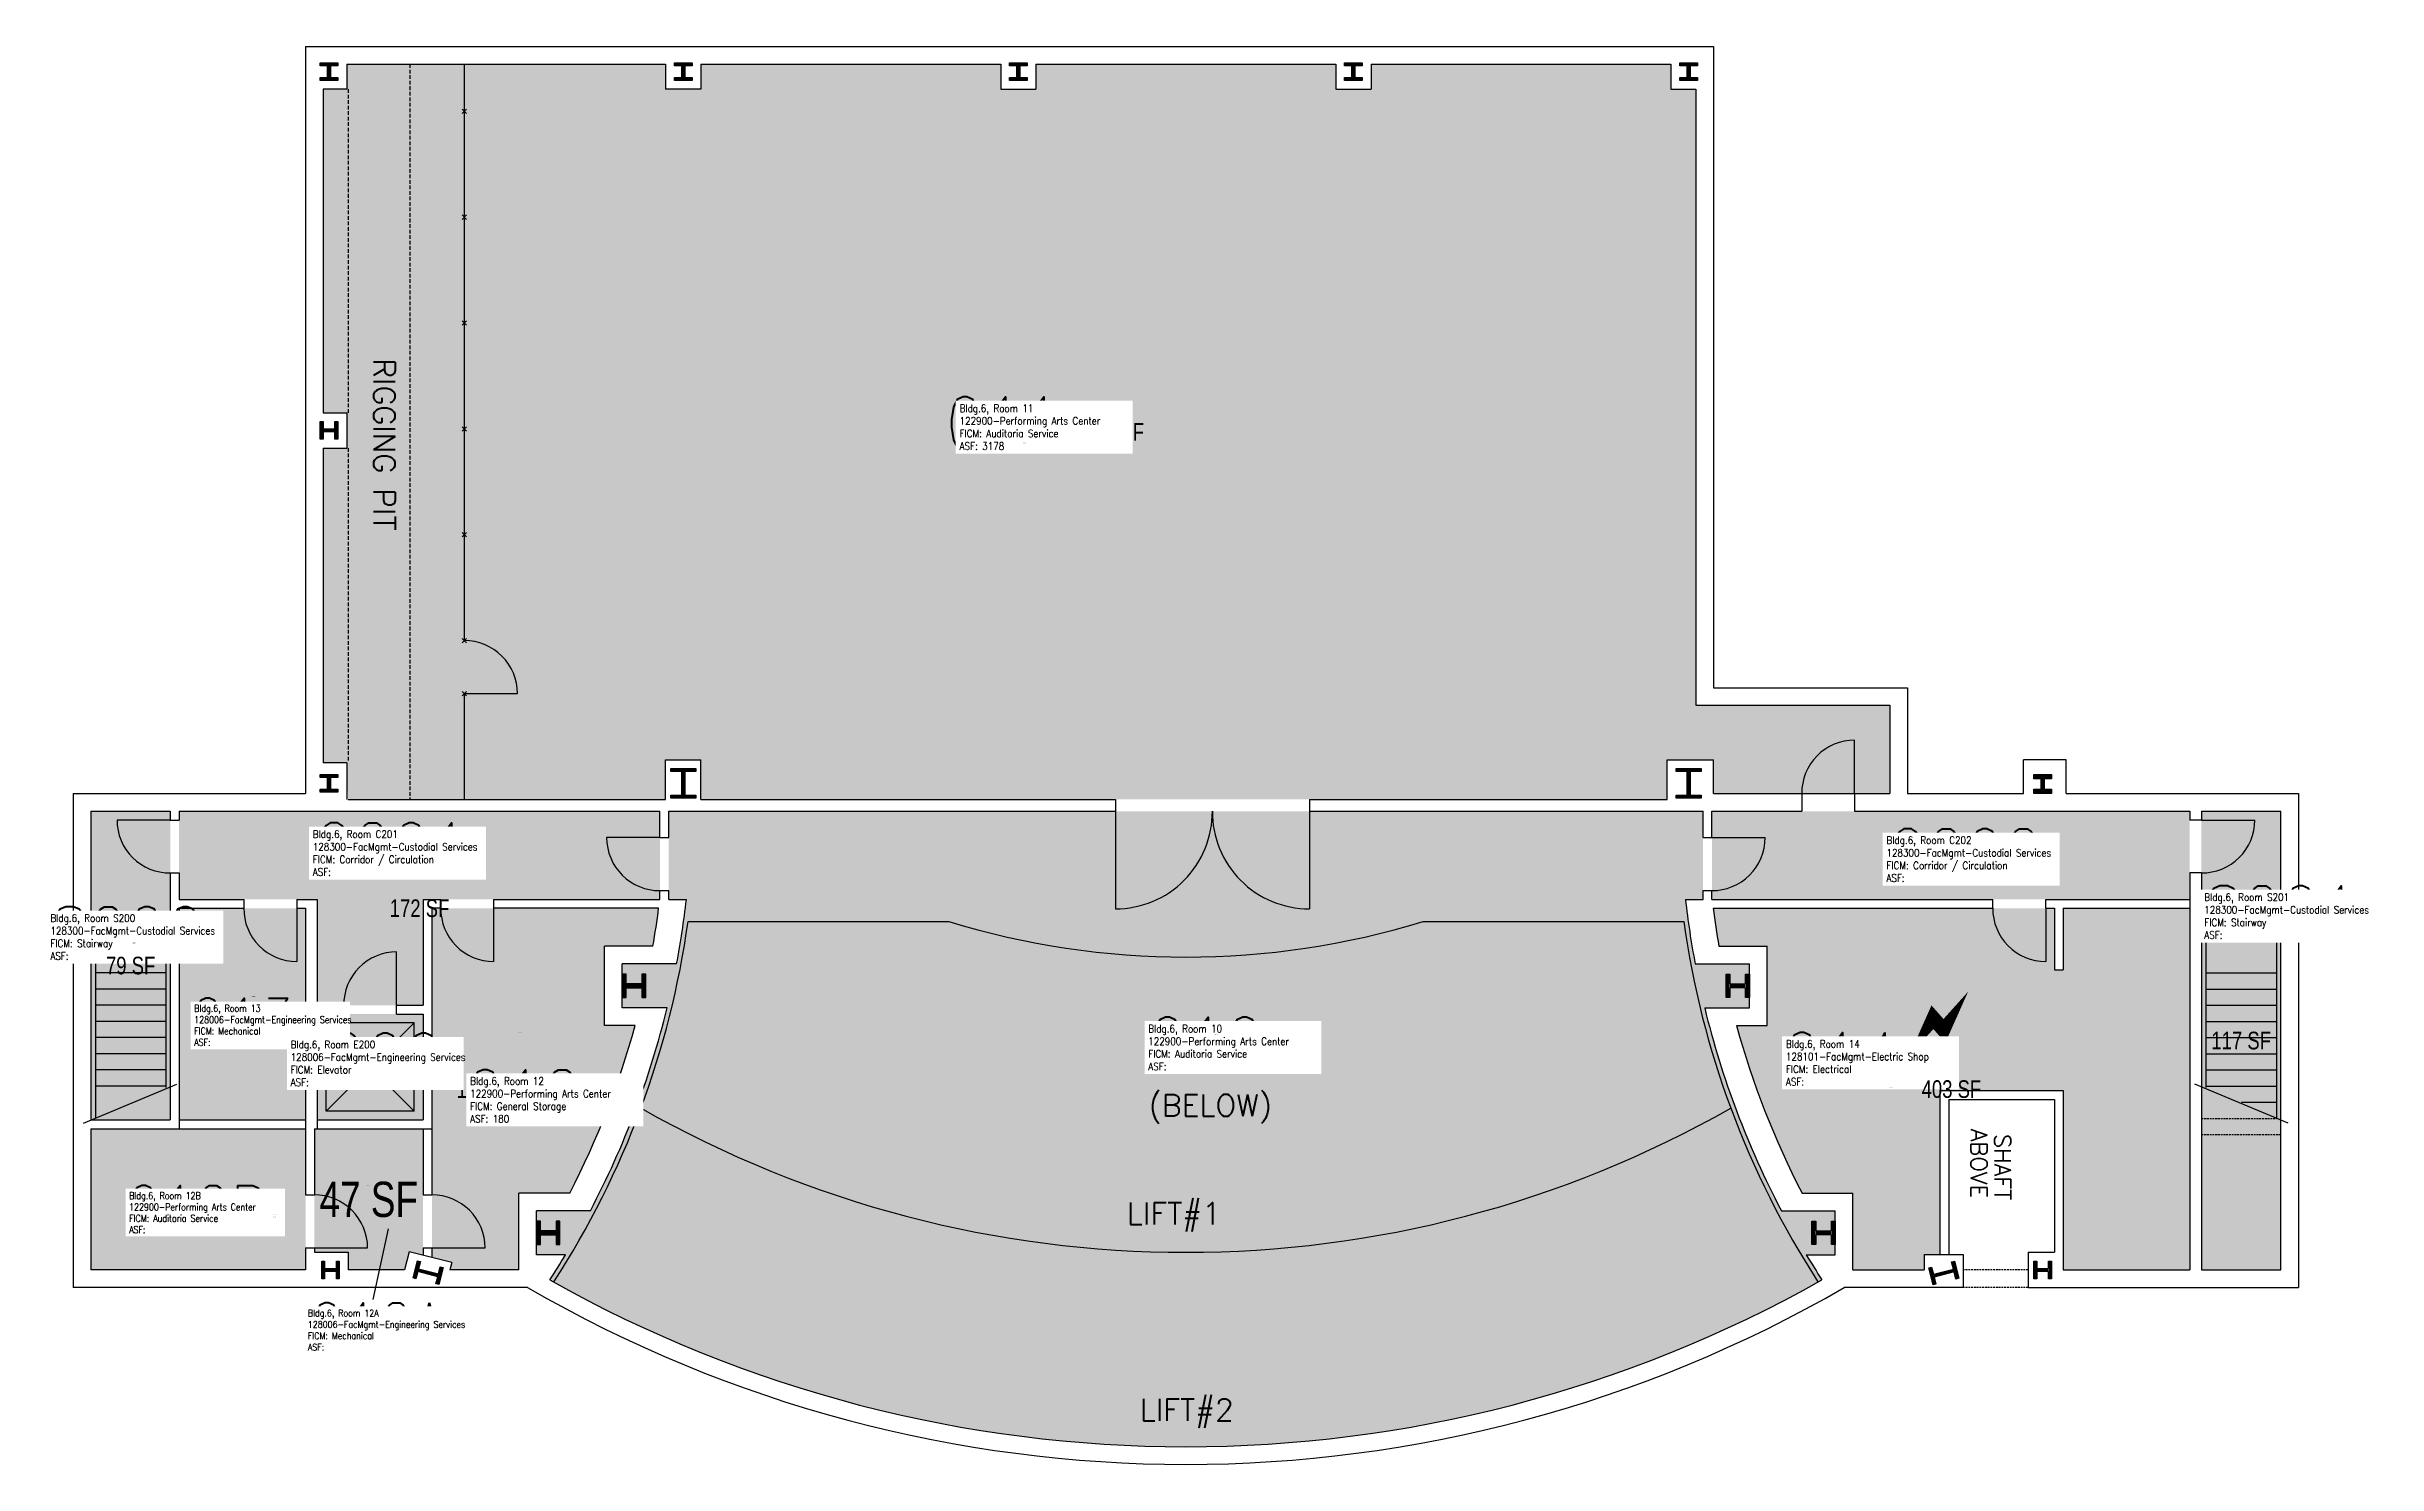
# Model space of a CAD drawing. Header units: inches. Extents: x -91 to 1852, y 0 to 2735.
# Drawn here: x 266 to 1852, y 1771 to 2735 of the extents above; entities that cross this region are included whole.
import ezdxf
from ezdxf.enums import TextEntityAlignment as Align

# ---------------------------------------------------------------- set-up
doc = ezdxf.new("R2010")
doc.units = ezdxf.units.IN
doc.header["$LTSCALE"] = 10
doc.header["$MEASUREMENT"] = 0
doc.linetypes.add('DASHED2', pattern=[0.375, 0.25, -0.125])
doc.linetypes.add('HIDDEN2', pattern=[0.1875, 0.125, -0.0625])
doc.layers.get('0').update_dxf_attribs({"linetype": 'CONTINUOUS'})
for name, color, linetype in [('A-COLS', 5, 'CONTINUOUS'), ('A-DOOR', 2, 'CONTINUOUS'), ('A-FLOR', 3, 'CONTINUOUS'), ('A-IDEN-ICON', 4, 'CONTINUOUS'), ('A-IDEN-RNUM', 7, 'CONTINUOUS'), ('A-IDEN-SNUM', 4, 'CONTINUOUS'), ('A-IDEN-TEXT', 4, 'CONTINUOUS'), ('A-IDEN-VNUM', 4, 'CONTINUOUS'), ('A-ROOF', 2, 'CONTINUOUS'), ('A-WALL', 5, 'CONTINUOUS'), ('AREA-TEXT', 3, 'CONTINUOUS'), ('Rooms-Category-Color', 7, 'CONTINUOUS'), ('Rooms-College-Color', 7, 'CONTINUOUS'), ('Rooms-Department-Color', 7, 'CONTINUOUS'), ('Rooms-Division-Color', 7, 'CONTINUOUS'), ('Rooms-Information', 7, 'CONTINUOUS')]:
    doc.layers.add(name, color=color, linetype=linetype)
doc.styles.add('AREA', font='arial.ttf', dxfattribs={"width": 0.75, "height": 24})
doc.styles.add('ROOMFNUMBER', font='SIMPLEX', dxfattribs={"height": 0.83})
doc.styles.add('ROOMSNUMBER', font='txt', dxfattribs={"height": 0.03})
doc.styles.add('ROOMVNUMBER', font='simplex.shx', dxfattribs={"width": 0.85})

msp = doc.modelspace()

# ---------------------------------------------------------------- texts
at = {"layer": 'A-IDEN-RNUM', "style": 'ROOMSNUMBER'}
for s, p in [('0011-00', (931.5944367684424, 2465.317766027525, -5.00676833325997e-09)), ('0013-00', (406.6130512431264, 2089.02670902852, -5.00676833325997e-09)), ('0012-00', (587.7112313210964, 2064.629521356896, -5.00676833325997e-09)), ('0014-00', (1520.525740452111, 2026.747950556688, -5.00676833325997e-09)), ('0012-A0', (484.5490428111541, 1959.221782788061, -5.00676833325997e-09)), ('0012-B0', (421.1200408637524, 1938.877512361854, -5.00676833325997e-09))]:
    msp.add_text(s, height=0.36, dxfattribs=at).set_placement(p, align=Align.CENTER)
for s, p in [('C201-00', (474.4126499444246, 2183.483763677068, -5.00676833325997e-09)), ('C202-00', (1540.421486902982, 2184.801571265794, -5.00676833325997e-09)), ('S201-00', (1759.487204164267, 2144.632209699601, -5.00676833325997e-09)), ('S200-00', (324.1145951338112, 2125.266050079837, -5.00676833325997e-09)), ('0010-00', (1060.096462793648, 2062.796121214516, -5.00676833325997e-09)), ('E200-00', (479.3062568083405, 2046.353704839014, -5.00676833325997e-09))]:
    msp.add_text(s, height=0.36, dxfattribs=at).set_placement(p)
at = {"layer": 'A-IDEN-SNUM', "style": 'ROOMSNUMBER'}
for s, p in [('0060001100', (931.5944367684424, 2465.317766027525, -5.00676833325997e-09)), ('0060001300', (406.6130512431264, 2089.02670902852, -5.00676833325997e-09)), ('0060001200', (587.7112313210964, 2064.629521356896, -5.00676833325997e-09)), ('0060001400', (1520.525740452111, 2026.747950556688, -5.00676833325997e-09)), ('00600012A0', (484.4989500990087, 1960.336329670461, -5.00676833325997e-09)), ('00600012B0', (421.2746775503983, 1940.828693949426, -5.00676833325997e-09))]:
    msp.add_text(s, height=0.36, dxfattribs=at).set_placement(p, align=Align.CENTER)
for s, p in [('0060C20100', (474.4126499444246, 2183.483763677068, -5.00676833325997e-09)), ('0060C20200', (1540.421486902982, 2184.801571265794, -5.00676833325997e-09)), ('0060S20100', (1759.487204164267, 2144.632209699601, -5.00676833325997e-09)), ('0060S20000', (324.1145951338112, 2125.266050079837, -5.00676833325997e-09)), ('0060001000', (1060.096462793648, 2062.796121214516, -5.00676833325997e-09)), ('0060E20000', (479.3062568083405, 2046.353704839014, -5.00676833325997e-09))]:
    msp.add_text(s, height=0.36, dxfattribs=at).set_placement(p)
at = {"layer": 'A-IDEN-TEXT', "style": 'ROOMFNUMBER'}
for s, height, p in [('RIGGING PIT', 14.94, (488.1867850273848, 2464.450239552185, -7.510152499889955e-09)), ('ABOVE', 11.205, (1575.038893684745, 1975.549970090389, -5.632955435430631e-09)), ('SHAFT ', 11.205, (1591.141226157546, 1969.113030200824, -5.632955435430631e-09))]:
    msp.add_text(s, height=height, rotation=270, dxfattribs=at).set_placement(p, align=Align.CENTER)
for s, p in [('(BELOW)', (1057.627160511911, 2007.545189671218, -7.510152499889955e-09)), ('LIFT#1', (1032.837263200432, 1933.995791212656, -5.00676833325997e-09)), ('LIFT#2', (1041.594451971352, 1800.437159168534, -5.00676833325997e-09))]:
    msp.add_text(s, height=14.94, dxfattribs=at).set_placement(p, align=Align.CENTER)
at = {"layer": 'A-IDEN-VNUM', "style": 'ROOMVNUMBER', "width": 0.85}
for s, height, p in [('011', 36, (916.9383689537644, 2460.82579982467, -5.00676833325997e-09)), ('013', 32.4, (399.0644862614572, 2055.526634993032, -5.00676833325997e-09)), ('014', 36, (1486.44696278125, 2028.481945227832, -5.00676833325997e-09)), ('012', 36, (590.4476375255927, 2003.275562157582, -5.00676833325997e-09)), ('012B', 32.4, (367.9092972390354, 1928.143279328942, -5.00676833325997e-09)), ('012A', 32.4, (490.8032797190936, 1848.244502996258, -5.00676833325997e-09))]:
    msp.add_text(s, height=height, dxfattribs=at).set_placement(p, align=Align.CENTER)
for s, p in [('C201', (446.987881625224, 2171.14338929382, -5.00676833325997e-09)), ('C202', (1517.691365509349, 2167.046544326769, -5.00676833325997e-09)), ('S201', (1733.946178200702, 2128.278417273756, -5.00676833325997e-09)), ('S200', (268.4404356698324, 2114.059768109741, -5.00676833325997e-09)), ('E200', (431.9150165275605, 2028.07579872082, -5.00676833325997e-09)), ('010', (1015.440729696304, 2038.875478070229, -5.00676833325997e-09))]:
    msp.add_text(s, height=36, dxfattribs=at).set_placement(p)
at = {"layer": 'AREA-TEXT', "style": 'AREA', "width": 0.75}
for s, height, p in [('3,270 SF', 12, (987.0266938470304, 2473.081822215579)), ('135 SF', 12, (1561.459587318823, 2185.081822209992)), ('172 SF', 12, (519.5938003845513, 2149.081822214182)), ('79 SF', 12, (323.0266240239143, 2110.081822222564)), ('86 SF', 12, (399.0266938526183, 2077.081822228152)), ('2,125 SF', 12, (1041.026693841442, 2055.684563301969)), ('117 SF', 12, (1759.026763681322, 2059.081822205801)), ('36 SF', 12, (486.0266938470304, 2041.081822228152)), ('186 SF', 12, (565.1648756638169, 2026.08182221977)), ('403 SF', 12, (1561.888512035832, 2026.081822211388)), ('97 SF', 12, (369.026624020189, 1951.081822223961)), ('47 SF', 24, (485.0266936579719, 1951.081822222564))]:
    msp.add_text(s, height=height, dxfattribs=at).set_placement(p, align=Align.MIDDLE_CENTER)

# ---------------------------------------------------------------- blocks, each defined once
blk = doc.blocks.new('CPELECT')
at = {"color": 0, "linetype": 'ByBlock'}
blk.add_lwpolyline([(0.06232050807568612, 0.06294228634059933, 0, 0.03, 0), (0.01049038105679756, -0.01683012701892236, 0.03000000000000025, 0.03000000000000025, 0), (-0.01049038105679756, 0.006830127018921953, 0.03, 0, 0), (-0.06232050807568612, -0.07294228634059961, 0.03, 0, 0)], format="xyseb", dxfattribs=at)

# ---------------------------------------------------------------- hatches: boundary and pattern name
at = {"layer": 'Rooms-Category-Color', "true_color": 0xffe090}
for points in [[(1371.02669384703, 2706.081822219305), (1371.026693835855, 2723.081822217442), (1167.02669384703, 2723.081822220236), (1167.026693858206, 2706.081822216511), (1143.026693858206, 2706.081822213717), (1143.026693835855, 2723.081822217442), (939.0266938582063, 2723.081822220236), (939.0266938470304, 2706.081822222099), (915.0266938358545, 2706.081822219305), (915.0266938470304, 2723.08182222303), (711.0266938470304, 2723.081822225824), (711.0266938582063, 2706.081822222099), (687.0266938582063, 2706.081822219305), (687.0266938358545, 2723.08182222303), (470.0266938507557, 2723.081822225824), (470.0266938507557, 2706.081822222099), (454.026693854481, 2706.081822230481), (454.026693854481, 2486.08182222303), (470.0266938507557, 2486.08182222303), (470.0266938507557, 2462.08182222303), (454.0266938656569, 2462.08182222303), (454.0266938433051, 2248.081822223961), (470.0266938507557, 2248.081822226755), (471.0266938358545, 2223.081822222099), (687.0266938358545, 2223.081822236069), (687.0266938470304, 2250.050856552087), (711.0266938582063, 2250.050856549293), (711.0266938470304, 2223.081822222099), (1368.526693850756, 2223.081822205335), (1368.52669383958, 2250.050856549293), (1400.026693861932, 2250.050856535323), (1400.026693828404, 2227.081822212785), (1520.026693850756, 2227.081822207198), (1520.02669383958, 2287.081822207198), (1388.026693850756, 2287.081822221167), (1388.026693850756, 2706.081822222099)], [(296.0265541747212, 1999.081822226755), (296.0265541858971, 1903.081822221167), (442.026693854481, 1903.081822221167), (442.026693854481, 1918.081822221167), (442.0266938656569, 1999.081822218373), (356.0266938284039, 1999.081822226755)]]:
    msp.add_hatch(color=41, dxfattribs=at).paths.add_polyline_path(points)
at = {"layer": 'Rooms-Category-Color', "true_color": 0xadadad}
for points in [[(350.0266938284039, 2209.081822226755), (350.0266938731074, 2215.081822221167), (296.0265541747212, 2215.081822221167), (296.0265541747212, 2005.081822223961), (350.0266938507557, 2005.081822223961)], [(356.0266938395798, 2215.081822226755), (356.0266938507557, 2209.081822221167), (356.0266938731074, 2155.081822215579), (436.0266938433051, 2155.081822226755), (450.0266938470304, 2155.081822223961), (450.0266938135028, 2083.081822229549), (504.0266938358545, 2083.081822198816), (522.0266938470304, 2083.081822229549), (522.0266938470304, 2155.081822218373), (534.0266938582063, 2155.081822223961), (683.1609069295228, 2155.081822212785), (683.1609069183469, 2161.081822221167), (683.1609069295228, 2215.081822212785), (616.0266938433051, 2215.081822229549), (550.0266938209534, 2215.081822212785)], [(1724.02669383958, 2155.081822209992), (1724.02669383958, 2209.081822215579), (1724.026693850756, 2215.081822209992), (1398.892480798066, 2215.081822212785), (1398.89248078689, 2161.081822212785), (1398.89248078689, 2155.081822207198), (1626.026693835855, 2155.081822207198)], [(1786.02683351934, 2215.081822204404), (1732.026693865657, 2215.081822204404), (1732.026693843305, 2209.081822207198), (1732.026693854481, 1903.081822207198), (1786.026833496988, 1903.081822209992)], [(356.0266938395798, 2149.081822221167), (356.0266938507557, 2005.081822226755), (442.0266938656569, 2005.081822218373), (442.0266938433051, 2149.081822237931), (436.0266938433051, 2149.081822221167)], [(450.0266938358545, 2005.081822229549), (522.0266938358545, 2005.081822223961), (522.0266938582063, 2077.081822226755), (504.0266938582063, 2077.081822221167), (450.0266938358545, 2077.081822232343)], [(448.0266938433051, 1999.081822221167), (522.0266938358545, 1999.081822221167), (522.0266938358545, 1913.044749676798), (512.5152170844376, 1915.479341061786), (509.3419041124753, 1903.081822223961), (471.0266938358545, 1903.081822226755), (471.0266938367296, 1915.081822226755), (448.0266938321292, 1915.081822226755)]]:
    msp.add_hatch(color=253, dxfattribs=at).paths.add_polyline_path(points)
at = {"layer": 'Rooms-Category-Color', "true_color": 0xffe090}
h = msp.add_hatch(color=41, dxfattribs=at)
edge = h.paths.add_edge_path()
edge.add_line((689.1609069295228, 2215.081822226755), (689.1609069518745, 2161.081822221167))
edge.add_line((689.1609069518745, 2161.081822221167), (689.1609069183469, 2155.081822226755))
edge.add_line((689.1609069183469, 2155.081822226755), (701.1609069183469, 2155.081822218373))
edge.add_arc((105.0266938354739, 2223.081822206611), 600.0000000052804, 349.2659811562637, 353.4924964094433, ccw=False)
edge.add_line((694.528125140816, 2111.331822227687), (657.5101476162672, 2111.331822219305))
edge.add_line((657.5101476162672, 2111.331822219305), (657.5101476050913, 2104.323822213337))
edge.add_line((657.5101476050913, 2104.323822213337), (660.1741476170719, 2104.323822216131))
edge.add_line((660.1741476170719, 2104.323822216131), (660.1741476170719, 2097.663822216913))
edge.add_line((660.1741476170719, 2097.663822216913), (670.8301476314664, 2097.663822222501))
edge.add_line((670.8301476314664, 2097.663822222501), (670.8301476314664, 2104.323822221719))
edge.add_line((670.8301476314664, 2104.323822221719), (673.4941476210952, 2104.323822218925))
edge.add_line((673.4941476210952, 2104.323822218925), (673.4941476210952, 2088.339822225273))
edge.add_line((673.4941476210952, 2088.339822225273), (670.8301476091146, 2088.339822219685))
edge.add_line((670.8301476091146, 2088.339822219685), (670.8301476314664, 2094.999822227284))
edge.add_line((670.8301476314664, 2094.999822227284), (660.174147605896, 2094.999822218902))
edge.add_line((660.174147605896, 2094.999822218902), (660.1741476170719, 2088.339822222479))
edge.add_line((660.1741476170719, 2088.339822222479), (657.5101476162672, 2088.339822219685))
edge.add_line((657.5101476162672, 2088.339822219685), (657.5101476274431, 2081.331822222099))
edge.add_line((657.5101476274431, 2081.331822222099), (688.0420774295926, 2081.331822210923))
edge.add_arc((105.0266938697259, 2223.081822230984), 599.9999999776215, 332.20885005972684, 346.3346825498853, ccw=False)
edge.add_line((635.8184962458909, 1943.331822224893), (599.1583632342517, 1943.331822219305))
edge.add_line((599.1583632342517, 1943.331822219305), (599.1583632342517, 1936.323822230101))
edge.add_line((599.1583632342517, 1936.323822230101), (601.8223632574081, 1936.323822218925))
edge.add_line((601.8223632574081, 1936.323822218925), (601.8223632462323, 1929.663822222501))
edge.add_line((601.8223632462323, 1929.663822222501), (612.4783632606268, 1929.663822228089))
edge.add_line((612.4783632606268, 1929.663822228089), (612.478363238275, 1936.323822213337))
edge.add_line((612.478363238275, 1936.323822213337), (615.1423632502556, 1936.323822224513))
edge.add_line((615.1423632502556, 1936.323822224513), (615.1423632614315, 1920.339822214097))
edge.add_line((615.1423632614315, 1920.339822214097), (612.4783632494509, 1920.339822222479))
edge.add_line((612.4783632494509, 1920.339822222479), (612.4783632606268, 1926.999822221696))
edge.add_line((612.4783632606268, 1926.999822221696), (601.8223632462323, 1926.999822218902))
edge.add_line((601.8223632462323, 1926.999822218902), (601.8223632574081, 1920.339822219685))
edge.add_line((601.8223632574081, 1920.339822219685), (599.1583632454276, 1920.339822225273))
edge.add_line((599.1583632454276, 1920.339822225273), (599.1583632566035, 1913.331822210923))
edge.add_line((599.1583632566035, 1913.331822210923), (618.8894551768899, 1913.331822219305))
edge.add_arc((105.0266934139903, 2223.081821820849), 600.0000001497928, 326.9987365345917, 328.9189566718882, ccw=False)
edge.add_arc((1041.02669383648, 2665.081822216963), 882.2499999918334, 240.6219856037249, 299.3780143970149)
edge.add_arc((1977.026693785018, 2223.081822839042), 600.0000002955084, 211.0810434344989, 213.0012635716707, ccw=False)
edge.add_line((1463.163932472467, 1913.331822208129), (1482.895024448633, 1913.331822196953))
edge.add_line((1482.895024448633, 1913.331822196953), (1482.895024426281, 1920.339822214097))
edge.add_line((1482.895024426281, 1920.339822214097), (1480.231024447829, 1920.339822211303))
edge.add_line((1480.231024447829, 1920.339822211303), (1480.231024436653, 1926.999822216108))
edge.add_line((1480.231024436653, 1926.999822216108), (1469.575024433434, 1926.999822218902))
edge.add_line((1469.575024433434, 1926.999822218902), (1469.57502444461, 1920.339822205715))
edge.add_line((1469.57502444461, 1920.339822205715), (1466.911024432629, 1920.339822219685))
edge.add_line((1466.911024432629, 1920.339822219685), (1466.911024454981, 1936.323822210543))
edge.add_line((1466.911024454981, 1936.323822210543), (1469.575024455786, 1936.323822213337))
edge.add_line((1469.575024455786, 1936.323822213337), (1469.575024433434, 1929.663822211325))
edge.add_line((1469.575024433434, 1929.663822211325), (1480.231024425477, 1929.663822208531))
edge.add_line((1480.231024425477, 1929.663822208531), (1480.231024447829, 1936.323822210543))
edge.add_line((1480.231024447829, 1936.323822210543), (1482.895024448633, 1936.323822213337))
edge.add_line((1482.895024448633, 1936.323822213337), (1482.895024448633, 1943.331822208129))
edge.add_line((1482.895024448633, 1943.331822208129), (1446.234891425818, 1943.331822216511))
edge.add_arc((1977.026693829894, 2223.081822177339), 599.9999999812088, 193.6653174447595, 207.7911499352068, ccw=False)
edge.add_line((1394.011310253292, 2081.331822210923), (1424.543240066618, 2081.331822210923))
edge.add_line((1424.543240066618, 2081.331822210923), (1424.543240066618, 2088.339822211303))
edge.add_line((1424.543240066618, 2088.339822211303), (1421.879240088165, 2088.339822202921))
edge.add_line((1421.879240088165, 2088.339822202921), (1421.879240088165, 2094.999822213314))
edge.add_line((1421.879240088165, 2094.999822213314), (1411.223240062594, 2094.999822210521))
edge.add_line((1411.223240062594, 2094.999822210521), (1411.223240084946, 2088.339822211303))
edge.add_line((1411.223240084946, 2088.339822211303), (1408.559240072966, 2088.339822219685))
edge.add_line((1408.559240072966, 2088.339822219685), (1408.559240072966, 2104.323822218925))
edge.add_line((1408.559240072966, 2104.323822218925), (1411.223240062594, 2104.323822216131))
edge.add_line((1411.223240062594, 2104.323822216131), (1411.22324007377, 2097.663822211325))
edge.add_line((1411.22324007377, 2097.663822211325), (1421.879240065813, 2097.663822211325))
edge.add_line((1421.879240065813, 2097.663822211325), (1421.879240065813, 2104.323822213337))
edge.add_line((1421.879240065813, 2104.323822213337), (1424.543240088969, 2104.323822210543))
edge.add_line((1424.543240088969, 2104.323822210543), (1424.543240100145, 2111.331822199747))
edge.add_line((1424.543240100145, 2111.331822199747), (1387.525262553245, 2111.331822219305))
edge.add_arc((1977.026693786404, 2223.081822330882), 599.9999999590672, 186.5075036032726, 190.7340188574658, ccw=False)
edge.add_line((1380.892480764538, 2155.081822215579), (1392.892480753362, 2155.081822212785))
edge.add_line((1392.892480753362, 2155.081822212785), (1392.892480775714, 2161.081822215579))
edge.add_line((1392.892480775714, 2161.081822215579), (1392.892480753362, 2215.081822221167))
edge.add_line((1392.892480753362, 2215.081822221167), (993.0266938358545, 2215.081822218373))
edge.add_line((993.0266938358545, 2215.081822218373), (689.1609069295228, 2215.081822226755))
at = {"layer": 'Rooms-Category-Color', "true_color": 0xe3c5e1}
h = msp.add_hatch(color=254, dxfattribs=at)
edge = h.paths.add_edge_path()
edge.add_line((534.0266938582063, 2149.081822226755), (528.0266938358545, 2149.081822221167))
edge.add_line((528.0266938358545, 2149.081822221167), (528.0266938470304, 1999.081822221167))
edge.add_line((528.0266938470304, 1999.081822221167), (528.1675572303077, 1954.081645883385))
edge.add_line((528.1675572303077, 1954.081645883385), (528.1675572470714, 1918.08182226128))
edge.add_line((528.1675572470714, 1918.08182226128), (528.0266938358545, 1911.508968357904))
edge.add_line((528.0266938358545, 1911.508968357904), (541.5782540403306, 1908.040262860246))
edge.add_line((541.5782540403306, 1908.040262860246), (540.3090739510953, 1903.081822221167))
edge.add_line((540.3090739510953, 1903.081822221167), (587.1583632454276, 1903.081822212785))
edge.add_line((587.1583632454276, 1903.081822212785), (587.1583632454276, 1955.331822224893))
edge.add_line((587.1583632454276, 1955.331822224893), (621.7799594476819, 1955.331822219305))
edge.add_arc((105.0266938022309, 2223.08182210575), 581.9999999952142, 332.6095662655267, 344.6820477652621)
edge.add_line((666.3509650826454, 2069.331822216511), (645.5101476162672, 2069.331822213717))
edge.add_line((645.5101476162672, 2069.331822213717), (645.5101476274431, 2123.331822219305))
edge.add_line((645.5101476274431, 2123.331822219305), (678.4148150235415, 2123.331822216511))
edge.add_arc((105.026693696339, 2223.08182236464), 582.0000001792873, 350.1312516380254, 352.6951964410701)
edge.add_line((682.3030574843287, 2149.081822226755), (534.0266938582063, 2149.081822226755))
at = {"layer": 'Rooms-Category-Color', "true_color": 0xadadad}
h = msp.add_hatch(color=253, dxfattribs=at)
edge = h.paths.add_edge_path()
edge.add_line((1638.026693858206, 2025.081822199747), (1638.026693858206, 1903.081822207198))
edge.add_line((1638.026693858206, 1903.081822207198), (1724.02669383958, 1903.081822218373))
edge.add_line((1724.02669383958, 1903.081822218373), (1724.026693850756, 2149.081822209992))
edge.add_line((1724.026693850756, 2149.081822209992), (1638.026693835855, 2149.081822218373))
edge.add_line((1638.026693835855, 2149.081822218373), (1638.02669384703, 2107.081822215579))
edge.add_line((1638.02669384703, 2107.081822215579), (1632.026693869382, 2107.081822207198))
edge.add_line((1632.026693869382, 2107.081822207198), (1632.026693835855, 2149.081822215579))
edge.add_line((1632.026693835855, 2149.081822215579), (1626.02669384703, 2149.081822212785))
edge.add_line((1626.02669384703, 2149.081822212785), (1399.750330220908, 2149.081822221167))
edge.add_arc((1977.026694015683, 2223.0818223709), 582.0000001875239, 187.3048035600018, 189.8687483627382)
edge.add_line((1403.638572681695, 2123.331822213717), (1436.543240077794, 2123.331822208129))
edge.add_line((1436.543240077794, 2123.331822208129), (1436.543240077794, 2069.331822216511))
edge.add_line((1436.543240077794, 2069.331822216511), (1415.702422577888, 2069.331822216511))
edge.add_arc((1977.026693820201, 2223.081822179048), 581.99999997783, 195.3179522426883, 207.3904337441067)
edge.add_line((1460.273428235203, 1955.331822213717), (1494.895024426281, 1955.331822219305))
edge.add_line((1494.895024426281, 1955.331822219305), (1494.895024426281, 1903.08182220161))
edge.add_line((1494.895024426281, 1903.08182220161), (1543.287761013955, 1903.081822218373))
edge.add_line((1543.287761013955, 1903.081822218373), (1543.287760980427, 1913.620770751499))
edge.add_line((1543.287760980427, 1913.620770751499), (1554.026693824679, 1913.620770754293))
edge.add_line((1554.026693824679, 1913.620770754293), (1554.02669384703, 2025.081822213717))
edge.add_line((1554.02669384703, 2025.081822213717), (1638.026693858206, 2025.081822199747))
at = {"layer": 'Rooms-College-Color', "true_color": 0xffff64}
msp.add_hatch(color=51, dxfattribs=at).paths.add_polyline_path([(1371.02669384703, 2706.081822219305), (1371.026693835855, 2723.081822217442), (1167.02669384703, 2723.081822220236), (1167.026693858206, 2706.081822216511), (1143.026693858206, 2706.081822213717), (1143.026693835855, 2723.081822217442), (939.0266938582063, 2723.081822220236), (939.0266938470304, 2706.081822222099), (915.0266938358545, 2706.081822219305), (915.0266938470304, 2723.08182222303), (711.0266938470304, 2723.081822225824), (711.0266938582063, 2706.081822222099), (687.0266938582063, 2706.081822219305), (687.0266938358545, 2723.08182222303), (470.0266938507557, 2723.081822225824), (470.0266938507557, 2706.081822222099), (454.026693854481, 2706.081822230481), (454.026693854481, 2486.08182222303), (470.0266938507557, 2486.08182222303), (470.0266938507557, 2462.08182222303), (454.0266938656569, 2462.08182222303), (454.0266938433051, 2248.081822223961), (470.0266938507557, 2248.081822226755), (471.0266938358545, 2223.081822222099), (687.0266938358545, 2223.081822236069), (687.0266938470304, 2250.050856552087), (711.0266938582063, 2250.050856549293), (711.0266938470304, 2223.081822222099), (1368.526693850756, 2223.081822205335), (1368.52669383958, 2250.050856549293), (1400.026693861932, 2250.050856535323), (1400.026693828404, 2227.081822212785), (1520.026693850756, 2227.081822207198), (1520.02669383958, 2287.081822207198), (1388.026693850756, 2287.081822221167), (1388.026693850756, 2706.081822222099)])
at = {"layer": 'Rooms-College-Color', "true_color": 0xadadad}
for points in [[(350.0266938284039, 2209.081822226755), (350.0266938731074, 2215.081822221167), (296.0265541747212, 2215.081822221167), (296.0265541747212, 2005.081822223961), (350.0266938507557, 2005.081822223961)], [(356.0266938395798, 2215.081822226755), (356.0266938507557, 2209.081822221167), (356.0266938731074, 2155.081822215579), (436.0266938433051, 2155.081822226755), (450.0266938470304, 2155.081822223961), (450.0266938135028, 2083.081822229549), (504.0266938358545, 2083.081822198816), (522.0266938470304, 2083.081822229549), (522.0266938470304, 2155.081822218373), (534.0266938582063, 2155.081822223961), (683.1609069295228, 2155.081822212785), (683.1609069183469, 2161.081822221167), (683.1609069295228, 2215.081822212785), (616.0266938433051, 2215.081822229549), (550.0266938209534, 2215.081822212785)], [(1724.02669383958, 2155.081822209992), (1724.02669383958, 2209.081822215579), (1724.026693850756, 2215.081822209992), (1398.892480798066, 2215.081822212785), (1398.89248078689, 2161.081822212785), (1398.89248078689, 2155.081822207198), (1626.026693835855, 2155.081822207198)], [(1786.02683351934, 2215.081822204404), (1732.026693865657, 2215.081822204404), (1732.026693843305, 2209.081822207198), (1732.026693854481, 1903.081822207198), (1786.026833496988, 1903.081822209992)], [(356.0266938395798, 2149.081822221167), (356.0266938507557, 2005.081822226755), (442.0266938656569, 2005.081822218373), (442.0266938433051, 2149.081822237931), (436.0266938433051, 2149.081822221167)], [(450.0266938358545, 2005.081822229549), (522.0266938358545, 2005.081822223961), (522.0266938582063, 2077.081822226755), (504.0266938582063, 2077.081822221167), (450.0266938358545, 2077.081822232343)], [(296.0265541747212, 1999.081822226755), (296.0265541858971, 1903.081822221167), (442.026693854481, 1903.081822221167), (442.026693854481, 1918.081822221167), (442.0266938656569, 1999.081822218373), (356.0266938284039, 1999.081822226755)], [(448.0266938433051, 1999.081822221167), (522.0266938358545, 1999.081822221167), (522.0266938358545, 1913.044749676798), (512.5152170844376, 1915.479341061786), (509.3419041124753, 1903.081822223961), (471.0266938358545, 1903.081822226755), (471.0266938367296, 1915.081822226755), (448.0266938321292, 1915.081822226755)]]:
    msp.add_hatch(color=253, dxfattribs=at).paths.add_polyline_path(points)
h = msp.add_hatch(color=253, dxfattribs=at)
edge = h.paths.add_edge_path()
edge.add_line((689.1609069295228, 2215.081822226755), (689.1609069518745, 2161.081822221167))
edge.add_line((689.1609069518745, 2161.081822221167), (689.1609069183469, 2155.081822226755))
edge.add_line((689.1609069183469, 2155.081822226755), (701.1609069183469, 2155.081822218373))
edge.add_arc((105.0266938354739, 2223.081822206611), 600.0000000052804, 349.2659811562637, 353.4924964094433, ccw=False)
edge.add_line((694.528125140816, 2111.331822227687), (657.5101476162672, 2111.331822219305))
edge.add_line((657.5101476162672, 2111.331822219305), (657.5101476050913, 2104.323822213337))
edge.add_line((657.5101476050913, 2104.323822213337), (660.1741476170719, 2104.323822216131))
edge.add_line((660.1741476170719, 2104.323822216131), (660.1741476170719, 2097.663822216913))
edge.add_line((660.1741476170719, 2097.663822216913), (670.8301476314664, 2097.663822222501))
edge.add_line((670.8301476314664, 2097.663822222501), (670.8301476314664, 2104.323822221719))
edge.add_line((670.8301476314664, 2104.323822221719), (673.4941476210952, 2104.323822218925))
edge.add_line((673.4941476210952, 2104.323822218925), (673.4941476210952, 2088.339822225273))
edge.add_line((673.4941476210952, 2088.339822225273), (670.8301476091146, 2088.339822219685))
edge.add_line((670.8301476091146, 2088.339822219685), (670.8301476314664, 2094.999822227284))
edge.add_line((670.8301476314664, 2094.999822227284), (660.174147605896, 2094.999822218902))
edge.add_line((660.174147605896, 2094.999822218902), (660.1741476170719, 2088.339822222479))
edge.add_line((660.1741476170719, 2088.339822222479), (657.5101476162672, 2088.339822219685))
edge.add_line((657.5101476162672, 2088.339822219685), (657.5101476274431, 2081.331822222099))
edge.add_line((657.5101476274431, 2081.331822222099), (688.0420774295926, 2081.331822210923))
edge.add_arc((105.0266938697259, 2223.081822230984), 599.9999999776215, 332.20885005972684, 346.3346825498853, ccw=False)
edge.add_line((635.8184962458909, 1943.331822224893), (599.1583632342517, 1943.331822219305))
edge.add_line((599.1583632342517, 1943.331822219305), (599.1583632342517, 1936.323822230101))
edge.add_line((599.1583632342517, 1936.323822230101), (601.8223632574081, 1936.323822218925))
edge.add_line((601.8223632574081, 1936.323822218925), (601.8223632462323, 1929.663822222501))
edge.add_line((601.8223632462323, 1929.663822222501), (612.4783632606268, 1929.663822228089))
edge.add_line((612.4783632606268, 1929.663822228089), (612.478363238275, 1936.323822213337))
edge.add_line((612.478363238275, 1936.323822213337), (615.1423632502556, 1936.323822224513))
edge.add_line((615.1423632502556, 1936.323822224513), (615.1423632614315, 1920.339822214097))
edge.add_line((615.1423632614315, 1920.339822214097), (612.4783632494509, 1920.339822222479))
edge.add_line((612.4783632494509, 1920.339822222479), (612.4783632606268, 1926.999822221696))
edge.add_line((612.4783632606268, 1926.999822221696), (601.8223632462323, 1926.999822218902))
edge.add_line((601.8223632462323, 1926.999822218902), (601.8223632574081, 1920.339822219685))
edge.add_line((601.8223632574081, 1920.339822219685), (599.1583632454276, 1920.339822225273))
edge.add_line((599.1583632454276, 1920.339822225273), (599.1583632566035, 1913.331822210923))
edge.add_line((599.1583632566035, 1913.331822210923), (618.8894551768899, 1913.331822219305))
edge.add_arc((105.0266934139903, 2223.081821820849), 600.0000001497928, 326.9987365345917, 328.9189566718882, ccw=False)
edge.add_arc((1041.02669383648, 2665.081822216963), 882.2499999918334, 240.6219856037249, 299.3780143970149)
edge.add_arc((1977.026693785018, 2223.081822839042), 600.0000002955084, 211.0810434344989, 213.0012635716707, ccw=False)
edge.add_line((1463.163932472467, 1913.331822208129), (1482.895024448633, 1913.331822196953))
edge.add_line((1482.895024448633, 1913.331822196953), (1482.895024426281, 1920.339822214097))
edge.add_line((1482.895024426281, 1920.339822214097), (1480.231024447829, 1920.339822211303))
edge.add_line((1480.231024447829, 1920.339822211303), (1480.231024436653, 1926.999822216108))
edge.add_line((1480.231024436653, 1926.999822216108), (1469.575024433434, 1926.999822218902))
edge.add_line((1469.575024433434, 1926.999822218902), (1469.57502444461, 1920.339822205715))
edge.add_line((1469.57502444461, 1920.339822205715), (1466.911024432629, 1920.339822219685))
edge.add_line((1466.911024432629, 1920.339822219685), (1466.911024454981, 1936.323822210543))
edge.add_line((1466.911024454981, 1936.323822210543), (1469.575024455786, 1936.323822213337))
edge.add_line((1469.575024455786, 1936.323822213337), (1469.575024433434, 1929.663822211325))
edge.add_line((1469.575024433434, 1929.663822211325), (1480.231024425477, 1929.663822208531))
edge.add_line((1480.231024425477, 1929.663822208531), (1480.231024447829, 1936.323822210543))
edge.add_line((1480.231024447829, 1936.323822210543), (1482.895024448633, 1936.323822213337))
edge.add_line((1482.895024448633, 1936.323822213337), (1482.895024448633, 1943.331822208129))
edge.add_line((1482.895024448633, 1943.331822208129), (1446.234891425818, 1943.331822216511))
edge.add_arc((1977.026693829894, 2223.081822177339), 599.9999999812088, 193.6653174447595, 207.7911499352068, ccw=False)
edge.add_line((1394.011310253292, 2081.331822210923), (1424.543240066618, 2081.331822210923))
edge.add_line((1424.543240066618, 2081.331822210923), (1424.543240066618, 2088.339822211303))
edge.add_line((1424.543240066618, 2088.339822211303), (1421.879240088165, 2088.339822202921))
edge.add_line((1421.879240088165, 2088.339822202921), (1421.879240088165, 2094.999822213314))
edge.add_line((1421.879240088165, 2094.999822213314), (1411.223240062594, 2094.999822210521))
edge.add_line((1411.223240062594, 2094.999822210521), (1411.223240084946, 2088.339822211303))
edge.add_line((1411.223240084946, 2088.339822211303), (1408.559240072966, 2088.339822219685))
edge.add_line((1408.559240072966, 2088.339822219685), (1408.559240072966, 2104.323822218925))
edge.add_line((1408.559240072966, 2104.323822218925), (1411.223240062594, 2104.323822216131))
edge.add_line((1411.223240062594, 2104.323822216131), (1411.22324007377, 2097.663822211325))
edge.add_line((1411.22324007377, 2097.663822211325), (1421.879240065813, 2097.663822211325))
edge.add_line((1421.879240065813, 2097.663822211325), (1421.879240065813, 2104.323822213337))
edge.add_line((1421.879240065813, 2104.323822213337), (1424.543240088969, 2104.323822210543))
edge.add_line((1424.543240088969, 2104.323822210543), (1424.543240100145, 2111.331822199747))
edge.add_line((1424.543240100145, 2111.331822199747), (1387.525262553245, 2111.331822219305))
edge.add_arc((1977.026693786404, 2223.081822330882), 599.9999999590672, 186.5075036032726, 190.7340188574658, ccw=False)
edge.add_line((1380.892480764538, 2155.081822215579), (1392.892480753362, 2155.081822212785))
edge.add_line((1392.892480753362, 2155.081822212785), (1392.892480775714, 2161.081822215579))
edge.add_line((1392.892480775714, 2161.081822215579), (1392.892480753362, 2215.081822221167))
edge.add_line((1392.892480753362, 2215.081822221167), (993.0266938358545, 2215.081822218373))
edge.add_line((993.0266938358545, 2215.081822218373), (689.1609069295228, 2215.081822226755))
at = {"layer": 'Rooms-College-Color', "true_color": 0xffff64}
h = msp.add_hatch(color=51, dxfattribs=at)
edge = h.paths.add_edge_path()
edge.add_line((534.0266938582063, 2149.081822226755), (528.0266938358545, 2149.081822221167))
edge.add_line((528.0266938358545, 2149.081822221167), (528.0266938470304, 1999.081822221167))
edge.add_line((528.0266938470304, 1999.081822221167), (528.1675572303077, 1954.081645883385))
edge.add_line((528.1675572303077, 1954.081645883385), (528.1675572470714, 1918.08182226128))
edge.add_line((528.1675572470714, 1918.08182226128), (528.0266938358545, 1911.508968357904))
edge.add_line((528.0266938358545, 1911.508968357904), (541.5782540403306, 1908.040262860246))
edge.add_line((541.5782540403306, 1908.040262860246), (540.3090739510953, 1903.081822221167))
edge.add_line((540.3090739510953, 1903.081822221167), (587.1583632454276, 1903.081822212785))
edge.add_line((587.1583632454276, 1903.081822212785), (587.1583632454276, 1955.331822224893))
edge.add_line((587.1583632454276, 1955.331822224893), (621.7799594476819, 1955.331822219305))
edge.add_arc((105.0266938022309, 2223.08182210575), 581.9999999952142, 332.6095662655267, 344.6820477652621)
edge.add_line((666.3509650826454, 2069.331822216511), (645.5101476162672, 2069.331822213717))
edge.add_line((645.5101476162672, 2069.331822213717), (645.5101476274431, 2123.331822219305))
edge.add_line((645.5101476274431, 2123.331822219305), (678.4148150235415, 2123.331822216511))
edge.add_arc((105.026693696339, 2223.08182236464), 582.0000001792873, 350.1312516380254, 352.6951964410701)
edge.add_line((682.3030574843287, 2149.081822226755), (534.0266938582063, 2149.081822226755))
at = {"layer": 'Rooms-College-Color', "true_color": 0xadadad}
h = msp.add_hatch(color=253, dxfattribs=at)
edge = h.paths.add_edge_path()
edge.add_line((1638.026693858206, 2025.081822199747), (1638.026693858206, 1903.081822207198))
edge.add_line((1638.026693858206, 1903.081822207198), (1724.02669383958, 1903.081822218373))
edge.add_line((1724.02669383958, 1903.081822218373), (1724.026693850756, 2149.081822209992))
edge.add_line((1724.026693850756, 2149.081822209992), (1638.026693835855, 2149.081822218373))
edge.add_line((1638.026693835855, 2149.081822218373), (1638.02669384703, 2107.081822215579))
edge.add_line((1638.02669384703, 2107.081822215579), (1632.026693869382, 2107.081822207198))
edge.add_line((1632.026693869382, 2107.081822207198), (1632.026693835855, 2149.081822215579))
edge.add_line((1632.026693835855, 2149.081822215579), (1626.02669384703, 2149.081822212785))
edge.add_line((1626.02669384703, 2149.081822212785), (1399.750330220908, 2149.081822221167))
edge.add_arc((1977.026694015683, 2223.0818223709), 582.0000001875239, 187.3048035600018, 189.8687483627382)
edge.add_line((1403.638572681695, 2123.331822213717), (1436.543240077794, 2123.331822208129))
edge.add_line((1436.543240077794, 2123.331822208129), (1436.543240077794, 2069.331822216511))
edge.add_line((1436.543240077794, 2069.331822216511), (1415.702422577888, 2069.331822216511))
edge.add_arc((1977.026693820201, 2223.081822179048), 581.99999997783, 195.3179522426883, 207.3904337441067)
edge.add_line((1460.273428235203, 1955.331822213717), (1494.895024426281, 1955.331822219305))
edge.add_line((1494.895024426281, 1955.331822219305), (1494.895024426281, 1903.08182220161))
edge.add_line((1494.895024426281, 1903.08182220161), (1543.287761013955, 1903.081822218373))
edge.add_line((1543.287761013955, 1903.081822218373), (1543.287760980427, 1913.620770751499))
edge.add_line((1543.287760980427, 1913.620770751499), (1554.026693824679, 1913.620770754293))
edge.add_line((1554.026693824679, 1913.620770754293), (1554.02669384703, 2025.081822213717))
edge.add_line((1554.02669384703, 2025.081822213717), (1638.026693858206, 2025.081822199747))
at = {"layer": 'Rooms-Department-Color', "true_color": 0x80bc67}
for points in [[(1371.02669384703, 2706.081822219305), (1371.026693835855, 2723.081822217442), (1167.02669384703, 2723.081822220236), (1167.026693858206, 2706.081822216511), (1143.026693858206, 2706.081822213717), (1143.026693835855, 2723.081822217442), (939.0266938582063, 2723.081822220236), (939.0266938470304, 2706.081822222099), (915.0266938358545, 2706.081822219305), (915.0266938470304, 2723.08182222303), (711.0266938470304, 2723.081822225824), (711.0266938582063, 2706.081822222099), (687.0266938582063, 2706.081822219305), (687.0266938358545, 2723.08182222303), (470.0266938507557, 2723.081822225824), (470.0266938507557, 2706.081822222099), (454.026693854481, 2706.081822230481), (454.026693854481, 2486.08182222303), (470.0266938507557, 2486.08182222303), (470.0266938507557, 2462.08182222303), (454.0266938656569, 2462.08182222303), (454.0266938433051, 2248.081822223961), (470.0266938507557, 2248.081822226755), (471.0266938358545, 2223.081822222099), (687.0266938358545, 2223.081822236069), (687.0266938470304, 2250.050856552087), (711.0266938582063, 2250.050856549293), (711.0266938470304, 2223.081822222099), (1368.526693850756, 2223.081822205335), (1368.52669383958, 2250.050856549293), (1400.026693861932, 2250.050856535323), (1400.026693828404, 2227.081822212785), (1520.026693850756, 2227.081822207198), (1520.02669383958, 2287.081822207198), (1388.026693850756, 2287.081822221167), (1388.026693850756, 2706.081822222099)], [(296.0265541747212, 1999.081822226755), (296.0265541858971, 1903.081822221167), (442.026693854481, 1903.081822221167), (442.026693854481, 1918.081822221167), (442.0266938656569, 1999.081822218373), (356.0266938284039, 1999.081822226755)]]:
    msp.add_hatch(color=83, dxfattribs=at).paths.add_polyline_path(points)
at = {"layer": 'Rooms-Department-Color', "true_color": 0xacacac}
for points in [[(350.0266938284039, 2209.081822226755), (350.0266938731074, 2215.081822221167), (296.0265541747212, 2215.081822221167), (296.0265541747212, 2005.081822223961), (350.0266938507557, 2005.081822223961)], [(356.0266938395798, 2215.081822226755), (356.0266938507557, 2209.081822221167), (356.0266938731074, 2155.081822215579), (436.0266938433051, 2155.081822226755), (450.0266938470304, 2155.081822223961), (450.0266938135028, 2083.081822229549), (504.0266938358545, 2083.081822198816), (522.0266938470304, 2083.081822229549), (522.0266938470304, 2155.081822218373), (534.0266938582063, 2155.081822223961), (683.1609069295228, 2155.081822212785), (683.1609069183469, 2161.081822221167), (683.1609069295228, 2215.081822212785), (616.0266938433051, 2215.081822229549), (550.0266938209534, 2215.081822212785)], [(1724.02669383958, 2155.081822209992), (1724.02669383958, 2209.081822215579), (1724.026693850756, 2215.081822209992), (1398.892480798066, 2215.081822212785), (1398.89248078689, 2161.081822212785), (1398.89248078689, 2155.081822207198), (1626.026693835855, 2155.081822207198)], [(1786.02683351934, 2215.081822204404), (1732.026693865657, 2215.081822204404), (1732.026693843305, 2209.081822207198), (1732.026693854481, 1903.081822207198), (1786.026833496988, 1903.081822209992)], [(356.0266938395798, 2149.081822221167), (356.0266938507557, 2005.081822226755), (442.0266938656569, 2005.081822218373), (442.0266938433051, 2149.081822237931), (436.0266938433051, 2149.081822221167)], [(450.0266938358545, 2005.081822229549), (522.0266938358545, 2005.081822223961), (522.0266938582063, 2077.081822226755), (504.0266938582063, 2077.081822221167), (450.0266938358545, 2077.081822232343)], [(448.0266938433051, 1999.081822221167), (522.0266938358545, 1999.081822221167), (522.0266938358545, 1913.044749676798), (512.5152170844376, 1915.479341061786), (509.3419041124753, 1903.081822223961), (471.0266938358545, 1903.081822226755), (471.0266938367296, 1915.081822226755), (448.0266938321292, 1915.081822226755)]]:
    msp.add_hatch(color=253, dxfattribs=at).paths.add_polyline_path(points)
at = {"layer": 'Rooms-Department-Color', "true_color": 0x80bc67}
h = msp.add_hatch(color=83, dxfattribs=at)
edge = h.paths.add_edge_path()
edge.add_line((689.1609069295228, 2215.081822226755), (689.1609069518745, 2161.081822221167))
edge.add_line((689.1609069518745, 2161.081822221167), (689.1609069183469, 2155.081822226755))
edge.add_line((689.1609069183469, 2155.081822226755), (701.1609069183469, 2155.081822218373))
edge.add_arc((105.0266938354739, 2223.081822206611), 600.0000000052804, 349.2659811562637, 353.4924964094433, ccw=False)
edge.add_line((694.528125140816, 2111.331822227687), (657.5101476162672, 2111.331822219305))
edge.add_line((657.5101476162672, 2111.331822219305), (657.5101476050913, 2104.323822213337))
edge.add_line((657.5101476050913, 2104.323822213337), (660.1741476170719, 2104.323822216131))
edge.add_line((660.1741476170719, 2104.323822216131), (660.1741476170719, 2097.663822216913))
edge.add_line((660.1741476170719, 2097.663822216913), (670.8301476314664, 2097.663822222501))
edge.add_line((670.8301476314664, 2097.663822222501), (670.8301476314664, 2104.323822221719))
edge.add_line((670.8301476314664, 2104.323822221719), (673.4941476210952, 2104.323822218925))
edge.add_line((673.4941476210952, 2104.323822218925), (673.4941476210952, 2088.339822225273))
edge.add_line((673.4941476210952, 2088.339822225273), (670.8301476091146, 2088.339822219685))
edge.add_line((670.8301476091146, 2088.339822219685), (670.8301476314664, 2094.999822227284))
edge.add_line((670.8301476314664, 2094.999822227284), (660.174147605896, 2094.999822218902))
edge.add_line((660.174147605896, 2094.999822218902), (660.1741476170719, 2088.339822222479))
edge.add_line((660.1741476170719, 2088.339822222479), (657.5101476162672, 2088.339822219685))
edge.add_line((657.5101476162672, 2088.339822219685), (657.5101476274431, 2081.331822222099))
edge.add_line((657.5101476274431, 2081.331822222099), (688.0420774295926, 2081.331822210923))
edge.add_arc((105.0266938697259, 2223.081822230984), 599.9999999776215, 332.20885005972684, 346.3346825498853, ccw=False)
edge.add_line((635.8184962458909, 1943.331822224893), (599.1583632342517, 1943.331822219305))
edge.add_line((599.1583632342517, 1943.331822219305), (599.1583632342517, 1936.323822230101))
edge.add_line((599.1583632342517, 1936.323822230101), (601.8223632574081, 1936.323822218925))
edge.add_line((601.8223632574081, 1936.323822218925), (601.8223632462323, 1929.663822222501))
edge.add_line((601.8223632462323, 1929.663822222501), (612.4783632606268, 1929.663822228089))
edge.add_line((612.4783632606268, 1929.663822228089), (612.478363238275, 1936.323822213337))
edge.add_line((612.478363238275, 1936.323822213337), (615.1423632502556, 1936.323822224513))
edge.add_line((615.1423632502556, 1936.323822224513), (615.1423632614315, 1920.339822214097))
edge.add_line((615.1423632614315, 1920.339822214097), (612.4783632494509, 1920.339822222479))
edge.add_line((612.4783632494509, 1920.339822222479), (612.4783632606268, 1926.999822221696))
edge.add_line((612.4783632606268, 1926.999822221696), (601.8223632462323, 1926.999822218902))
edge.add_line((601.8223632462323, 1926.999822218902), (601.8223632574081, 1920.339822219685))
edge.add_line((601.8223632574081, 1920.339822219685), (599.1583632454276, 1920.339822225273))
edge.add_line((599.1583632454276, 1920.339822225273), (599.1583632566035, 1913.331822210923))
edge.add_line((599.1583632566035, 1913.331822210923), (618.8894551768899, 1913.331822219305))
edge.add_arc((105.0266934139903, 2223.081821820849), 600.0000001497928, 326.9987365345917, 328.9189566718882, ccw=False)
edge.add_arc((1041.02669383648, 2665.081822216963), 882.2499999918334, 240.6219856037249, 299.3780143970149)
edge.add_arc((1977.026693785018, 2223.081822839042), 600.0000002955084, 211.0810434344989, 213.0012635716707, ccw=False)
edge.add_line((1463.163932472467, 1913.331822208129), (1482.895024448633, 1913.331822196953))
edge.add_line((1482.895024448633, 1913.331822196953), (1482.895024426281, 1920.339822214097))
edge.add_line((1482.895024426281, 1920.339822214097), (1480.231024447829, 1920.339822211303))
edge.add_line((1480.231024447829, 1920.339822211303), (1480.231024436653, 1926.999822216108))
edge.add_line((1480.231024436653, 1926.999822216108), (1469.575024433434, 1926.999822218902))
edge.add_line((1469.575024433434, 1926.999822218902), (1469.57502444461, 1920.339822205715))
edge.add_line((1469.57502444461, 1920.339822205715), (1466.911024432629, 1920.339822219685))
edge.add_line((1466.911024432629, 1920.339822219685), (1466.911024454981, 1936.323822210543))
edge.add_line((1466.911024454981, 1936.323822210543), (1469.575024455786, 1936.323822213337))
edge.add_line((1469.575024455786, 1936.323822213337), (1469.575024433434, 1929.663822211325))
edge.add_line((1469.575024433434, 1929.663822211325), (1480.231024425477, 1929.663822208531))
edge.add_line((1480.231024425477, 1929.663822208531), (1480.231024447829, 1936.323822210543))
edge.add_line((1480.231024447829, 1936.323822210543), (1482.895024448633, 1936.323822213337))
edge.add_line((1482.895024448633, 1936.323822213337), (1482.895024448633, 1943.331822208129))
edge.add_line((1482.895024448633, 1943.331822208129), (1446.234891425818, 1943.331822216511))
edge.add_arc((1977.026693829894, 2223.081822177339), 599.9999999812088, 193.6653174447595, 207.7911499352068, ccw=False)
edge.add_line((1394.011310253292, 2081.331822210923), (1424.543240066618, 2081.331822210923))
edge.add_line((1424.543240066618, 2081.331822210923), (1424.543240066618, 2088.339822211303))
edge.add_line((1424.543240066618, 2088.339822211303), (1421.879240088165, 2088.339822202921))
edge.add_line((1421.879240088165, 2088.339822202921), (1421.879240088165, 2094.999822213314))
edge.add_line((1421.879240088165, 2094.999822213314), (1411.223240062594, 2094.999822210521))
edge.add_line((1411.223240062594, 2094.999822210521), (1411.223240084946, 2088.339822211303))
edge.add_line((1411.223240084946, 2088.339822211303), (1408.559240072966, 2088.339822219685))
edge.add_line((1408.559240072966, 2088.339822219685), (1408.559240072966, 2104.323822218925))
edge.add_line((1408.559240072966, 2104.323822218925), (1411.223240062594, 2104.323822216131))
edge.add_line((1411.223240062594, 2104.323822216131), (1411.22324007377, 2097.663822211325))
edge.add_line((1411.22324007377, 2097.663822211325), (1421.879240065813, 2097.663822211325))
edge.add_line((1421.879240065813, 2097.663822211325), (1421.879240065813, 2104.323822213337))
edge.add_line((1421.879240065813, 2104.323822213337), (1424.543240088969, 2104.323822210543))
edge.add_line((1424.543240088969, 2104.323822210543), (1424.543240100145, 2111.331822199747))
edge.add_line((1424.543240100145, 2111.331822199747), (1387.525262553245, 2111.331822219305))
edge.add_arc((1977.026693786404, 2223.081822330882), 599.9999999590672, 186.5075036032726, 190.7340188574658, ccw=False)
edge.add_line((1380.892480764538, 2155.081822215579), (1392.892480753362, 2155.081822212785))
edge.add_line((1392.892480753362, 2155.081822212785), (1392.892480775714, 2161.081822215579))
edge.add_line((1392.892480775714, 2161.081822215579), (1392.892480753362, 2215.081822221167))
edge.add_line((1392.892480753362, 2215.081822221167), (993.0266938358545, 2215.081822218373))
edge.add_line((993.0266938358545, 2215.081822218373), (689.1609069295228, 2215.081822226755))
h = msp.add_hatch(color=83, dxfattribs=at)
edge = h.paths.add_edge_path()
edge.add_line((534.0266938582063, 2149.081822226755), (528.0266938358545, 2149.081822221167))
edge.add_line((528.0266938358545, 2149.081822221167), (528.0266938470304, 1999.081822221167))
edge.add_line((528.0266938470304, 1999.081822221167), (528.1675572303077, 1954.081645883385))
edge.add_line((528.1675572303077, 1954.081645883385), (528.1675572470714, 1918.08182226128))
edge.add_line((528.1675572470714, 1918.08182226128), (528.0266938358545, 1911.508968357904))
edge.add_line((528.0266938358545, 1911.508968357904), (541.5782540403306, 1908.040262860246))
edge.add_line((541.5782540403306, 1908.040262860246), (540.3090739510953, 1903.081822221167))
edge.add_line((540.3090739510953, 1903.081822221167), (587.1583632454276, 1903.081822212785))
edge.add_line((587.1583632454276, 1903.081822212785), (587.1583632454276, 1955.331822224893))
edge.add_line((587.1583632454276, 1955.331822224893), (621.7799594476819, 1955.331822219305))
edge.add_arc((105.0266938022309, 2223.08182210575), 581.9999999952142, 332.6095662655267, 344.6820477652621)
edge.add_line((666.3509650826454, 2069.331822216511), (645.5101476162672, 2069.331822213717))
edge.add_line((645.5101476162672, 2069.331822213717), (645.5101476274431, 2123.331822219305))
edge.add_line((645.5101476274431, 2123.331822219305), (678.4148150235415, 2123.331822216511))
edge.add_arc((105.026693696339, 2223.08182236464), 582.0000001792873, 350.1312516380254, 352.6951964410701)
edge.add_line((682.3030574843287, 2149.081822226755), (534.0266938582063, 2149.081822226755))
at = {"layer": 'Rooms-Department-Color', "true_color": 0xacacac}
h = msp.add_hatch(color=253, dxfattribs=at)
edge = h.paths.add_edge_path()
edge.add_line((1638.026693858206, 2025.081822199747), (1638.026693858206, 1903.081822207198))
edge.add_line((1638.026693858206, 1903.081822207198), (1724.02669383958, 1903.081822218373))
edge.add_line((1724.02669383958, 1903.081822218373), (1724.026693850756, 2149.081822209992))
edge.add_line((1724.026693850756, 2149.081822209992), (1638.026693835855, 2149.081822218373))
edge.add_line((1638.026693835855, 2149.081822218373), (1638.02669384703, 2107.081822215579))
edge.add_line((1638.02669384703, 2107.081822215579), (1632.026693869382, 2107.081822207198))
edge.add_line((1632.026693869382, 2107.081822207198), (1632.026693835855, 2149.081822215579))
edge.add_line((1632.026693835855, 2149.081822215579), (1626.02669384703, 2149.081822212785))
edge.add_line((1626.02669384703, 2149.081822212785), (1399.750330220908, 2149.081822221167))
edge.add_arc((1977.026694015683, 2223.0818223709), 582.0000001875239, 187.3048035600018, 189.8687483627382)
edge.add_line((1403.638572681695, 2123.331822213717), (1436.543240077794, 2123.331822208129))
edge.add_line((1436.543240077794, 2123.331822208129), (1436.543240077794, 2069.331822216511))
edge.add_line((1436.543240077794, 2069.331822216511), (1415.702422577888, 2069.331822216511))
edge.add_arc((1977.026693820201, 2223.081822179048), 581.99999997783, 195.3179522426883, 207.3904337441067)
edge.add_line((1460.273428235203, 1955.331822213717), (1494.895024426281, 1955.331822219305))
edge.add_line((1494.895024426281, 1955.331822219305), (1494.895024426281, 1903.08182220161))
edge.add_line((1494.895024426281, 1903.08182220161), (1543.287761013955, 1903.081822218373))
edge.add_line((1543.287761013955, 1903.081822218373), (1543.287760980427, 1913.620770751499))
edge.add_line((1543.287760980427, 1913.620770751499), (1554.026693824679, 1913.620770754293))
edge.add_line((1554.026693824679, 1913.620770754293), (1554.02669384703, 2025.081822213717))
edge.add_line((1554.02669384703, 2025.081822213717), (1638.026693858206, 2025.081822199747))
at = {"layer": 'Rooms-Division-Color', "true_color": 0x80bc67}
for points in [[(1371.02669384703, 2706.081822219305), (1371.026693835855, 2723.081822217442), (1167.02669384703, 2723.081822220236), (1167.026693858206, 2706.081822216511), (1143.026693858206, 2706.081822213717), (1143.026693835855, 2723.081822217442), (939.0266938582063, 2723.081822220236), (939.0266938470304, 2706.081822222099), (915.0266938358545, 2706.081822219305), (915.0266938470304, 2723.08182222303), (711.0266938470304, 2723.081822225824), (711.0266938582063, 2706.081822222099), (687.0266938582063, 2706.081822219305), (687.0266938358545, 2723.08182222303), (470.0266938507557, 2723.081822225824), (470.0266938507557, 2706.081822222099), (454.026693854481, 2706.081822230481), (454.026693854481, 2486.08182222303), (470.0266938507557, 2486.08182222303), (470.0266938507557, 2462.08182222303), (454.0266938656569, 2462.08182222303), (454.0266938433051, 2248.081822223961), (470.0266938507557, 2248.081822226755), (471.0266938358545, 2223.081822222099), (687.0266938358545, 2223.081822236069), (687.0266938470304, 2250.050856552087), (711.0266938582063, 2250.050856549293), (711.0266938470304, 2223.081822222099), (1368.526693850756, 2223.081822205335), (1368.52669383958, 2250.050856549293), (1400.026693861932, 2250.050856535323), (1400.026693828404, 2227.081822212785), (1520.026693850756, 2227.081822207198), (1520.02669383958, 2287.081822207198), (1388.026693850756, 2287.081822221167), (1388.026693850756, 2706.081822222099)], [(296.0265541747212, 1999.081822226755), (296.0265541858971, 1903.081822221167), (442.026693854481, 1903.081822221167), (442.026693854481, 1918.081822221167), (442.0266938656569, 1999.081822218373), (356.0266938284039, 1999.081822226755)]]:
    msp.add_hatch(color=83, dxfattribs=at).paths.add_polyline_path(points)
at = {"layer": 'Rooms-Division-Color', "true_color": 0xadadad}
for points in [[(350.0266938284039, 2209.081822226755), (350.0266938731074, 2215.081822221167), (296.0265541747212, 2215.081822221167), (296.0265541747212, 2005.081822223961), (350.0266938507557, 2005.081822223961)], [(356.0266938395798, 2215.081822226755), (356.0266938507557, 2209.081822221167), (356.0266938731074, 2155.081822215579), (436.0266938433051, 2155.081822226755), (450.0266938470304, 2155.081822223961), (450.0266938135028, 2083.081822229549), (504.0266938358545, 2083.081822198816), (522.0266938470304, 2083.081822229549), (522.0266938470304, 2155.081822218373), (534.0266938582063, 2155.081822223961), (683.1609069295228, 2155.081822212785), (683.1609069183469, 2161.081822221167), (683.1609069295228, 2215.081822212785), (616.0266938433051, 2215.081822229549), (550.0266938209534, 2215.081822212785)], [(1724.02669383958, 2155.081822209992), (1724.02669383958, 2209.081822215579), (1724.026693850756, 2215.081822209992), (1398.892480798066, 2215.081822212785), (1398.89248078689, 2161.081822212785), (1398.89248078689, 2155.081822207198), (1626.026693835855, 2155.081822207198)], [(1786.02683351934, 2215.081822204404), (1732.026693865657, 2215.081822204404), (1732.026693843305, 2209.081822207198), (1732.026693854481, 1903.081822207198), (1786.026833496988, 1903.081822209992)], [(356.0266938395798, 2149.081822221167), (356.0266938507557, 2005.081822226755), (442.0266938656569, 2005.081822218373), (442.0266938433051, 2149.081822237931), (436.0266938433051, 2149.081822221167)], [(450.0266938358545, 2005.081822229549), (522.0266938358545, 2005.081822223961), (522.0266938582063, 2077.081822226755), (504.0266938582063, 2077.081822221167), (450.0266938358545, 2077.081822232343)], [(448.0266938433051, 1999.081822221167), (522.0266938358545, 1999.081822221167), (522.0266938358545, 1913.044749676798), (512.5152170844376, 1915.479341061786), (509.3419041124753, 1903.081822223961), (471.0266938358545, 1903.081822226755), (471.0266938367296, 1915.081822226755), (448.0266938321292, 1915.081822226755)]]:
    msp.add_hatch(color=253, dxfattribs=at).paths.add_polyline_path(points)
at = {"layer": 'Rooms-Division-Color', "true_color": 0x80bc67}
h = msp.add_hatch(color=83, dxfattribs=at)
edge = h.paths.add_edge_path()
edge.add_line((689.1609069295228, 2215.081822226755), (689.1609069518745, 2161.081822221167))
edge.add_line((689.1609069518745, 2161.081822221167), (689.1609069183469, 2155.081822226755))
edge.add_line((689.1609069183469, 2155.081822226755), (701.1609069183469, 2155.081822218373))
edge.add_arc((105.0266938354739, 2223.081822206611), 600.0000000052804, 349.2659811562637, 353.4924964094433, ccw=False)
edge.add_line((694.528125140816, 2111.331822227687), (657.5101476162672, 2111.331822219305))
edge.add_line((657.5101476162672, 2111.331822219305), (657.5101476050913, 2104.323822213337))
edge.add_line((657.5101476050913, 2104.323822213337), (660.1741476170719, 2104.323822216131))
edge.add_line((660.1741476170719, 2104.323822216131), (660.1741476170719, 2097.663822216913))
edge.add_line((660.1741476170719, 2097.663822216913), (670.8301476314664, 2097.663822222501))
edge.add_line((670.8301476314664, 2097.663822222501), (670.8301476314664, 2104.323822221719))
edge.add_line((670.8301476314664, 2104.323822221719), (673.4941476210952, 2104.323822218925))
edge.add_line((673.4941476210952, 2104.323822218925), (673.4941476210952, 2088.339822225273))
edge.add_line((673.4941476210952, 2088.339822225273), (670.8301476091146, 2088.339822219685))
edge.add_line((670.8301476091146, 2088.339822219685), (670.8301476314664, 2094.999822227284))
edge.add_line((670.8301476314664, 2094.999822227284), (660.174147605896, 2094.999822218902))
edge.add_line((660.174147605896, 2094.999822218902), (660.1741476170719, 2088.339822222479))
edge.add_line((660.1741476170719, 2088.339822222479), (657.5101476162672, 2088.339822219685))
edge.add_line((657.5101476162672, 2088.339822219685), (657.5101476274431, 2081.331822222099))
edge.add_line((657.5101476274431, 2081.331822222099), (688.0420774295926, 2081.331822210923))
edge.add_arc((105.0266938697259, 2223.081822230984), 599.9999999776215, 332.20885005972684, 346.3346825498853, ccw=False)
edge.add_line((635.8184962458909, 1943.331822224893), (599.1583632342517, 1943.331822219305))
edge.add_line((599.1583632342517, 1943.331822219305), (599.1583632342517, 1936.323822230101))
edge.add_line((599.1583632342517, 1936.323822230101), (601.8223632574081, 1936.323822218925))
edge.add_line((601.8223632574081, 1936.323822218925), (601.8223632462323, 1929.663822222501))
edge.add_line((601.8223632462323, 1929.663822222501), (612.4783632606268, 1929.663822228089))
edge.add_line((612.4783632606268, 1929.663822228089), (612.478363238275, 1936.323822213337))
edge.add_line((612.478363238275, 1936.323822213337), (615.1423632502556, 1936.323822224513))
edge.add_line((615.1423632502556, 1936.323822224513), (615.1423632614315, 1920.339822214097))
edge.add_line((615.1423632614315, 1920.339822214097), (612.4783632494509, 1920.339822222479))
edge.add_line((612.4783632494509, 1920.339822222479), (612.4783632606268, 1926.999822221696))
edge.add_line((612.4783632606268, 1926.999822221696), (601.8223632462323, 1926.999822218902))
edge.add_line((601.8223632462323, 1926.999822218902), (601.8223632574081, 1920.339822219685))
edge.add_line((601.8223632574081, 1920.339822219685), (599.1583632454276, 1920.339822225273))
edge.add_line((599.1583632454276, 1920.339822225273), (599.1583632566035, 1913.331822210923))
edge.add_line((599.1583632566035, 1913.331822210923), (618.8894551768899, 1913.331822219305))
edge.add_arc((105.0266934139903, 2223.081821820849), 600.0000001497928, 326.9987365345917, 328.9189566718882, ccw=False)
edge.add_arc((1041.02669383648, 2665.081822216963), 882.2499999918334, 240.6219856037249, 299.3780143970149)
edge.add_arc((1977.026693785018, 2223.081822839042), 600.0000002955084, 211.0810434344989, 213.0012635716707, ccw=False)
edge.add_line((1463.163932472467, 1913.331822208129), (1482.895024448633, 1913.331822196953))
edge.add_line((1482.895024448633, 1913.331822196953), (1482.895024426281, 1920.339822214097))
edge.add_line((1482.895024426281, 1920.339822214097), (1480.231024447829, 1920.339822211303))
edge.add_line((1480.231024447829, 1920.339822211303), (1480.231024436653, 1926.999822216108))
edge.add_line((1480.231024436653, 1926.999822216108), (1469.575024433434, 1926.999822218902))
edge.add_line((1469.575024433434, 1926.999822218902), (1469.57502444461, 1920.339822205715))
edge.add_line((1469.57502444461, 1920.339822205715), (1466.911024432629, 1920.339822219685))
edge.add_line((1466.911024432629, 1920.339822219685), (1466.911024454981, 1936.323822210543))
edge.add_line((1466.911024454981, 1936.323822210543), (1469.575024455786, 1936.323822213337))
edge.add_line((1469.575024455786, 1936.323822213337), (1469.575024433434, 1929.663822211325))
edge.add_line((1469.575024433434, 1929.663822211325), (1480.231024425477, 1929.663822208531))
edge.add_line((1480.231024425477, 1929.663822208531), (1480.231024447829, 1936.323822210543))
edge.add_line((1480.231024447829, 1936.323822210543), (1482.895024448633, 1936.323822213337))
edge.add_line((1482.895024448633, 1936.323822213337), (1482.895024448633, 1943.331822208129))
edge.add_line((1482.895024448633, 1943.331822208129), (1446.234891425818, 1943.331822216511))
edge.add_arc((1977.026693829894, 2223.081822177339), 599.9999999812088, 193.6653174447595, 207.7911499352068, ccw=False)
edge.add_line((1394.011310253292, 2081.331822210923), (1424.543240066618, 2081.331822210923))
edge.add_line((1424.543240066618, 2081.331822210923), (1424.543240066618, 2088.339822211303))
edge.add_line((1424.543240066618, 2088.339822211303), (1421.879240088165, 2088.339822202921))
edge.add_line((1421.879240088165, 2088.339822202921), (1421.879240088165, 2094.999822213314))
edge.add_line((1421.879240088165, 2094.999822213314), (1411.223240062594, 2094.999822210521))
edge.add_line((1411.223240062594, 2094.999822210521), (1411.223240084946, 2088.339822211303))
edge.add_line((1411.223240084946, 2088.339822211303), (1408.559240072966, 2088.339822219685))
edge.add_line((1408.559240072966, 2088.339822219685), (1408.559240072966, 2104.323822218925))
edge.add_line((1408.559240072966, 2104.323822218925), (1411.223240062594, 2104.323822216131))
edge.add_line((1411.223240062594, 2104.323822216131), (1411.22324007377, 2097.663822211325))
edge.add_line((1411.22324007377, 2097.663822211325), (1421.879240065813, 2097.663822211325))
edge.add_line((1421.879240065813, 2097.663822211325), (1421.879240065813, 2104.323822213337))
edge.add_line((1421.879240065813, 2104.323822213337), (1424.543240088969, 2104.323822210543))
edge.add_line((1424.543240088969, 2104.323822210543), (1424.543240100145, 2111.331822199747))
edge.add_line((1424.543240100145, 2111.331822199747), (1387.525262553245, 2111.331822219305))
edge.add_arc((1977.026693786404, 2223.081822330882), 599.9999999590672, 186.5075036032726, 190.7340188574658, ccw=False)
edge.add_line((1380.892480764538, 2155.081822215579), (1392.892480753362, 2155.081822212785))
edge.add_line((1392.892480753362, 2155.081822212785), (1392.892480775714, 2161.081822215579))
edge.add_line((1392.892480775714, 2161.081822215579), (1392.892480753362, 2215.081822221167))
edge.add_line((1392.892480753362, 2215.081822221167), (993.0266938358545, 2215.081822218373))
edge.add_line((993.0266938358545, 2215.081822218373), (689.1609069295228, 2215.081822226755))
h = msp.add_hatch(color=83, dxfattribs=at)
edge = h.paths.add_edge_path()
edge.add_line((534.0266938582063, 2149.081822226755), (528.0266938358545, 2149.081822221167))
edge.add_line((528.0266938358545, 2149.081822221167), (528.0266938470304, 1999.081822221167))
edge.add_line((528.0266938470304, 1999.081822221167), (528.1675572303077, 1954.081645883385))
edge.add_line((528.1675572303077, 1954.081645883385), (528.1675572470714, 1918.08182226128))
edge.add_line((528.1675572470714, 1918.08182226128), (528.0266938358545, 1911.508968357904))
edge.add_line((528.0266938358545, 1911.508968357904), (541.5782540403306, 1908.040262860246))
edge.add_line((541.5782540403306, 1908.040262860246), (540.3090739510953, 1903.081822221167))
edge.add_line((540.3090739510953, 1903.081822221167), (587.1583632454276, 1903.081822212785))
edge.add_line((587.1583632454276, 1903.081822212785), (587.1583632454276, 1955.331822224893))
edge.add_line((587.1583632454276, 1955.331822224893), (621.7799594476819, 1955.331822219305))
edge.add_arc((105.0266938022309, 2223.08182210575), 581.9999999952142, 332.6095662655267, 344.6820477652621)
edge.add_line((666.3509650826454, 2069.331822216511), (645.5101476162672, 2069.331822213717))
edge.add_line((645.5101476162672, 2069.331822213717), (645.5101476274431, 2123.331822219305))
edge.add_line((645.5101476274431, 2123.331822219305), (678.4148150235415, 2123.331822216511))
edge.add_arc((105.026693696339, 2223.08182236464), 582.0000001792873, 350.1312516380254, 352.6951964410701)
edge.add_line((682.3030574843287, 2149.081822226755), (534.0266938582063, 2149.081822226755))
at = {"layer": 'Rooms-Division-Color', "true_color": 0xadadad}
h = msp.add_hatch(color=253, dxfattribs=at)
edge = h.paths.add_edge_path()
edge.add_line((1638.026693858206, 2025.081822199747), (1638.026693858206, 1903.081822207198))
edge.add_line((1638.026693858206, 1903.081822207198), (1724.02669383958, 1903.081822218373))
edge.add_line((1724.02669383958, 1903.081822218373), (1724.026693850756, 2149.081822209992))
edge.add_line((1724.026693850756, 2149.081822209992), (1638.026693835855, 2149.081822218373))
edge.add_line((1638.026693835855, 2149.081822218373), (1638.02669384703, 2107.081822215579))
edge.add_line((1638.02669384703, 2107.081822215579), (1632.026693869382, 2107.081822207198))
edge.add_line((1632.026693869382, 2107.081822207198), (1632.026693835855, 2149.081822215579))
edge.add_line((1632.026693835855, 2149.081822215579), (1626.02669384703, 2149.081822212785))
edge.add_line((1626.02669384703, 2149.081822212785), (1399.750330220908, 2149.081822221167))
edge.add_arc((1977.026694015683, 2223.0818223709), 582.0000001875239, 187.3048035600018, 189.8687483627382)
edge.add_line((1403.638572681695, 2123.331822213717), (1436.543240077794, 2123.331822208129))
edge.add_line((1436.543240077794, 2123.331822208129), (1436.543240077794, 2069.331822216511))
edge.add_line((1436.543240077794, 2069.331822216511), (1415.702422577888, 2069.331822216511))
edge.add_arc((1977.026693820201, 2223.081822179048), 581.99999997783, 195.3179522426883, 207.3904337441067)
edge.add_line((1460.273428235203, 1955.331822213717), (1494.895024426281, 1955.331822219305))
edge.add_line((1494.895024426281, 1955.331822219305), (1494.895024426281, 1903.08182220161))
edge.add_line((1494.895024426281, 1903.08182220161), (1543.287761013955, 1903.081822218373))
edge.add_line((1543.287761013955, 1903.081822218373), (1543.287760980427, 1913.620770751499))
edge.add_line((1543.287760980427, 1913.620770751499), (1554.026693824679, 1913.620770754293))
edge.add_line((1554.026693824679, 1913.620770754293), (1554.02669384703, 2025.081822213717))
edge.add_line((1554.02669384703, 2025.081822213717), (1638.026693858206, 2025.081822199747))

# ---------------------------------------------------------------- linework, layer by layer
at = {"layer": 'A-COLS'}
for p, q in [((452.0266938395798, 2724.081822230481, -5.00676833325997e-09), (464.0266938507557, 2724.081822224893, -5.00676833325997e-09)), ((452.0266938507557, 2722.081822218373, -5.00676833325997e-09), (452.0266938395798, 2724.081822230481, -5.00676833325997e-09)), ((452.0266938395798, 2723.581822226755, -5.00676833325997e-09), (464.0266938507557, 2723.581822226755, -5.00676833325997e-09)), ((452.0266938395798, 2723.08182222303, -5.00676833325997e-09), (464.0266938507557, 2723.08182222303, -5.00676833325997e-09)), ((452.0266938395798, 2722.581822216511, -5.00676833325997e-09), (464.0266938507557, 2722.581822224893, -5.00676833325997e-09)), ((457.0266938433051, 2722.081822223961, -5.00676833325997e-09), (452.0266938507557, 2722.081822218373, -5.00676833325997e-09)), ((452.0266938507557, 2714.081822217442, -5.00676833325997e-09), (457.026693854481, 2714.08182222303, -5.00676833325997e-09)), ((452.0266938507557, 2712.081822224893, -5.00676833325997e-09), (452.0266938507557, 2714.081822217442, -5.00676833325997e-09)), ((464.0266938395798, 2713.581822222099, -5.00676833325997e-09), (452.0266938395798, 2713.581822224893, -5.00676833325997e-09)), ((464.0266938395798, 2713.081822223961, -5.00676833325997e-09), (452.0266938395798, 2713.081822226755, -5.00676833325997e-09)), ((464.0266938507557, 2712.581822217442, -5.00676833325997e-09), (452.0266938507557, 2712.58182222303, -5.00676833325997e-09)), ((464.0266938507557, 2712.081822219305, -5.00676833325997e-09), (452.0266938507557, 2712.081822224893, -5.00676833325997e-09)), ((457.026693854481, 2714.08182222303, -5.00676833325997e-09), (457.0266938433051, 2722.081822223961, -5.00676833325997e-09)), ((457.5266938470304, 2714.081822220236, -5.00676833325997e-09), (457.5266938470304, 2722.081822221167, -5.00676833325997e-09)), ((458.0266938507557, 2714.08182222303, -5.00676833325997e-09), (458.0266938507557, 2722.081822221167, -5.00676833325997e-09)), ((458.526693854481, 2714.081822228618, -5.00676833325997e-09), (458.5266938433051, 2722.081822223961, -5.00676833325997e-09)), ((459.0266938358545, 2722.081822221167, -5.00676833325997e-09), (459.0266938470304, 2714.081822225824, -5.00676833325997e-09)), ((464.0266938507557, 2722.081822221167, -5.00676833325997e-09), (459.0266938358545, 2722.081822221167, -5.00676833325997e-09)), ((459.0266938470304, 2714.081822225824, -5.00676833325997e-09), (464.0266938395798, 2714.081822225824, -5.00676833325997e-09)), ((464.0266938507557, 2724.081822224893, -5.00676833325997e-09), (464.0266938507557, 2722.081822221167, -5.00676833325997e-09)), ((464.0266938395798, 2714.081822225824, -5.00676833325997e-09), (464.0266938507557, 2712.081822219305, -5.00676833325997e-09)), ((693.0266938582063, 2724.081822224893, -5.00676833325997e-09), (705.0266938470304, 2724.081822224893, -5.00676833325997e-09)), ((693.0266938358545, 2722.081822218373, -5.00676833325997e-09), (693.0266938582063, 2724.081822224893, -5.00676833325997e-09)), ((693.0266938470304, 2723.581822226755, -5.00676833325997e-09), (705.0266938470304, 2723.581822221167, -5.00676833325997e-09)), ((693.0266938358545, 2723.08182222303, -5.00676833325997e-09), (705.0266938470304, 2723.08182222303, -5.00676833325997e-09)), ((693.0266938358545, 2722.581822216511, -5.00676833325997e-09), (705.0266938470304, 2722.581822224893, -5.00676833325997e-09)), ((698.0266938507557, 2722.081822223961, -5.00676833325997e-09), (693.0266938358545, 2722.081822218373, -5.00676833325997e-09)), ((693.0266938470304, 2714.081822217442, -5.00676833325997e-09), (698.0266938395798, 2714.08182222303, -5.00676833325997e-09)), ((693.0266938358545, 2712.081822222099, -5.00676833325997e-09), (693.0266938470304, 2714.081822217442, -5.00676833325997e-09)), ((705.0266938470304, 2713.581822216511, -5.00676833325997e-09), (693.0266938470304, 2713.581822219305, -5.00676833325997e-09)), ((705.0266938358545, 2713.081822223961, -5.00676833325997e-09), (693.0266938470304, 2713.081822215579, -5.00676833325997e-09)), ((705.0266938358545, 2712.581822217442, -5.00676833325997e-09), (693.0266938358545, 2712.58182222303, -5.00676833325997e-09)), ((705.0266938358545, 2712.081822219305, -5.00676833325997e-09), (693.0266938358545, 2712.081822222099, -5.00676833325997e-09)), ((698.0266938395798, 2714.08182222303, -5.00676833325997e-09), (698.0266938507557, 2722.081822223961, -5.00676833325997e-09)), ((698.5266938433051, 2714.081822220236, -5.00676833325997e-09), (698.5266938433051, 2722.081822221167, -5.00676833325997e-09)), ((699.0266938358545, 2714.081822220236, -5.00676833325997e-09), (699.0266938470304, 2722.081822221167, -5.00676833325997e-09)), ((699.5266938395798, 2714.08182222303, -5.00676833325997e-09), (699.5266938507557, 2722.081822223961, -5.00676833325997e-09)), ((700.0266938433051, 2722.081822221167, -5.00676833325997e-09), (700.0266938433051, 2714.081822225824, -5.00676833325997e-09)), ((705.0266938470304, 2722.081822215579, -5.00676833325997e-09), (700.0266938433051, 2722.081822221167, -5.00676833325997e-09)), ((700.0266938433051, 2714.081822225824, -5.00676833325997e-09), (705.0266938470304, 2714.081822220236, -5.00676833325997e-09)), ((705.0266938470304, 2724.081822224893, -5.00676833325997e-09), (705.0266938470304, 2722.081822215579, -5.00676833325997e-09)), ((705.0266938470304, 2714.081822220236, -5.00676833325997e-09), (705.0266938358545, 2712.081822219305, -5.00676833325997e-09)), ((921.0266938358545, 2724.081822219305, -5.00676833325997e-09), (933.0266938470304, 2724.081822216511, -5.00676833325997e-09)), ((921.0266938470304, 2722.081822218373, -5.00676833325997e-09), (921.0266938358545, 2724.081822219305, -5.00676833325997e-09)), ((921.0266938358545, 2723.581822221167, -5.00676833325997e-09), (933.0266938470304, 2723.581822215579, -5.00676833325997e-09)), ((921.0266938582063, 2723.081822214648, -5.00676833325997e-09), (933.0266938582063, 2723.081822217442, -5.00676833325997e-09)), ((921.0266938582063, 2722.581822216511, -5.00676833325997e-09), (933.0266938470304, 2722.581822219305, -5.00676833325997e-09)), ((926.0266938507557, 2722.081822212785, -5.00676833325997e-09), (921.0266938470304, 2722.081822218373, -5.00676833325997e-09)), ((921.0266938358545, 2714.08182222303, -5.00676833325997e-09), (926.0266938507557, 2714.081822217442, -5.00676833325997e-09)), ((921.0266938582063, 2712.081822216511, -5.00676833325997e-09), (921.0266938358545, 2714.08182222303, -5.00676833325997e-09)), ((933.0266938470304, 2713.581822222099, -5.00676833325997e-09), (921.0266938358545, 2713.581822219305, -5.00676833325997e-09)), ((933.0266938582063, 2713.081822215579, -5.00676833325997e-09), (921.0266938470304, 2713.081822221167, -5.00676833325997e-09)), ((933.0266938582063, 2712.581822217442, -5.00676833325997e-09), (921.0266938470304, 2712.58182222303, -5.00676833325997e-09)), ((933.0266938358545, 2712.081822219305, -5.00676833325997e-09), (921.0266938582063, 2712.081822216511, -5.00676833325997e-09)), ((926.0266938507557, 2714.081822217442, -5.00676833325997e-09), (926.0266938507557, 2722.081822212785, -5.00676833325997e-09)), ((926.526693854481, 2714.081822220236, -5.00676833325997e-09), (926.5266938433051, 2722.081822221167, -5.00676833325997e-09)), ((927.0266938470304, 2714.081822217442, -5.00676833325997e-09), (927.0266938470304, 2722.081822221167, -5.00676833325997e-09)), ((927.5266938507557, 2714.081822217442, -5.00676833325997e-09), (927.5266938395798, 2722.081822218373, -5.00676833325997e-09)), ((928.0266938433051, 2722.081822221167, -5.00676833325997e-09), (928.0266938433051, 2714.081822220236, -5.00676833325997e-09)), ((933.0266938470304, 2722.081822221167, -5.00676833325997e-09), (928.0266938433051, 2722.081822221167, -5.00676833325997e-09)), ((928.0266938433051, 2714.081822220236, -5.00676833325997e-09), (933.0266938358545, 2714.081822220236, -5.00676833325997e-09)), ((933.0266938470304, 2724.081822216511, -5.00676833325997e-09), (933.0266938470304, 2722.081822221167, -5.00676833325997e-09)), ((933.0266938358545, 2714.081822220236, -5.00676833325997e-09), (933.0266938358545, 2712.081822219305, -5.00676833325997e-09)), ((1149.026693858206, 2724.081822213717, -5.00676833325997e-09), (1161.02669384703, 2724.081822219305, -5.00676833325997e-09)), ((1149.02669384703, 2722.081822218373, -5.00676833325997e-09), (1149.026693858206, 2724.081822213717, -5.00676833325997e-09)), ((1149.02669384703, 2723.581822221167, -5.00676833325997e-09), (1161.02669384703, 2723.581822215579, -5.00676833325997e-09)), ((1149.02669384703, 2723.081822220236, -5.00676833325997e-09), (1161.02669384703, 2723.081822217442, -5.00676833325997e-09)), ((1149.02669384703, 2722.581822216511, -5.00676833325997e-09), (1161.02669384703, 2722.581822219305, -5.00676833325997e-09)), ((1154.026693850756, 2722.081822218373, -5.00676833325997e-09), (1149.02669384703, 2722.081822218373, -5.00676833325997e-09)), ((1149.02669384703, 2714.081822217442, -5.00676833325997e-09), (1154.02669383958, 2714.081822217442, -5.00676833325997e-09)), ((1149.026693835855, 2712.081822219305, -5.00676833325997e-09), (1149.02669384703, 2714.081822217442, -5.00676833325997e-09)), ((1161.026693858206, 2713.581822216511, -5.00676833325997e-09), (1149.02669384703, 2713.581822213717, -5.00676833325997e-09)), ((1161.026693835855, 2713.081822221167, -5.00676833325997e-09), (1149.02669384703, 2713.081822209992, -5.00676833325997e-09)), ((1161.026693835855, 2712.581822211854, -5.00676833325997e-09), (1149.026693835855, 2712.581822217442, -5.00676833325997e-09)), ((1161.026693835855, 2712.081822213717, -5.00676833325997e-09), (1149.026693835855, 2712.081822219305, -5.00676833325997e-09)), ((1154.02669383958, 2714.081822217442, -5.00676833325997e-09), (1154.026693850756, 2722.081822218373, -5.00676833325997e-09)), ((1154.526693843305, 2714.081822214648, -5.00676833325997e-09), (1154.526693843305, 2722.081822215579, -5.00676833325997e-09)), ((1155.026693835855, 2714.081822217442, -5.00676833325997e-09), (1155.02669384703, 2722.081822215579, -5.00676833325997e-09)), ((1155.52669383958, 2714.081822217442, -5.00676833325997e-09), (1155.526693850756, 2722.081822218373, -5.00676833325997e-09)), ((1156.026693843305, 2722.081822215579, -5.00676833325997e-09), (1156.026693832129, 2714.081822214648, -5.00676833325997e-09)), ((1161.02669384703, 2722.081822215579, -5.00676833325997e-09), (1156.026693843305, 2722.081822215579, -5.00676833325997e-09)), ((1156.026693832129, 2714.081822214648, -5.00676833325997e-09), (1161.026693858206, 2714.081822214648, -5.00676833325997e-09)), ((1161.02669384703, 2724.081822219305, -5.00676833325997e-09), (1161.02669384703, 2722.081822215579, -5.00676833325997e-09)), ((1161.026693858206, 2714.081822214648, -5.00676833325997e-09), (1161.026693835855, 2712.081822213717, -5.00676833325997e-09)), ((1377.026693835855, 2724.081822213717, -5.00676833325997e-09), (1389.02669384703, 2724.081822213717, -5.00676833325997e-09)), ((1377.02669384703, 2722.081822212785, -5.00676833325997e-09), (1377.026693835855, 2724.081822213717, -5.00676833325997e-09)), ((1377.026693835855, 2723.581822209992, -5.00676833325997e-09), (1389.026693835855, 2723.581822209992, -5.00676833325997e-09)), ((1377.026693858206, 2723.081822211854, -5.00676833325997e-09), (1389.026693858206, 2723.081822206266, -5.00676833325997e-09)), ((1377.026693858206, 2722.581822210923, -5.00676833325997e-09), (1389.02669384703, 2722.581822213717, -5.00676833325997e-09)), ((1382.026693850756, 2722.081822207198, -5.00676833325997e-09), (1377.02669384703, 2722.081822212785, -5.00676833325997e-09)), ((1377.026693835855, 2714.081822217442, -5.00676833325997e-09), (1382.026693850756, 2714.081822206266, -5.00676833325997e-09)), ((1377.02669384703, 2712.081822213717, -5.00676833325997e-09), (1377.026693835855, 2714.081822217442, -5.00676833325997e-09)), ((1389.02669384703, 2713.581822210923, -5.00676833325997e-09), (1377.026693835855, 2713.581822213717, -5.00676833325997e-09)), ((1389.02669384703, 2713.081822212785, -5.00676833325997e-09), (1377.02669384703, 2713.081822215579, -5.00676833325997e-09)), ((1389.026693858206, 2712.581822211854, -5.00676833325997e-09), (1377.02669384703, 2712.581822211854, -5.00676833325997e-09)), ((1389.026693835855, 2712.081822213717, -5.00676833325997e-09), (1377.02669384703, 2712.081822213717, -5.00676833325997e-09)), ((1382.026693850756, 2714.081822206266, -5.00676833325997e-09), (1382.026693850756, 2722.081822207198, -5.00676833325997e-09)), ((1382.526693854481, 2714.081822214648, -5.00676833325997e-09), (1382.526693843305, 2722.081822209992, -5.00676833325997e-09)), ((1383.02669384703, 2714.081822217442, -5.00676833325997e-09), (1383.02669384703, 2722.081822215579, -5.00676833325997e-09)), ((1383.526693850756, 2714.081822211854, -5.00676833325997e-09), (1383.52669383958, 2722.081822212785, -5.00676833325997e-09)), ((1384.026693843305, 2722.081822215579, -5.00676833325997e-09), (1384.026693843305, 2714.081822214648, -5.00676833325997e-09)), ((1389.02669384703, 2722.081822215579, -5.00676833325997e-09), (1384.026693843305, 2722.081822215579, -5.00676833325997e-09)), ((1384.026693843305, 2714.081822214648, -5.00676833325997e-09), (1389.026693835855, 2714.081822214648, -5.00676833325997e-09)), ((1389.02669384703, 2724.081822213717, -5.00676833325997e-09), (1389.02669384703, 2722.081822215579, -5.00676833325997e-09)), ((1389.026693835855, 2714.081822214648, -5.00676833325997e-09), (1389.026693835855, 2712.081822213717, -5.00676833325997e-09)), ((452.0266938507557, 2468.08182222303, -5.00676833325997e-09), (452.0266938395798, 2480.081822228618, -5.00676833325997e-09)), ((452.0266938395798, 2480.081822228618, -5.00676833325997e-09), (454.0266938433051, 2480.081822225824, -5.00676833325997e-09)), ((452.5266938433051, 2468.08182222303, -5.00676833325997e-09), (452.5266938433051, 2480.081822225824, -5.00676833325997e-09)), ((453.0266938358545, 2468.081822220236, -5.00676833325997e-09), (453.0266938470304, 2480.081822225824, -5.00676833325997e-09)), ((453.5266938395798, 2468.08182222303, -5.00676833325997e-09), (453.5266938395798, 2480.08182222303, -5.00676833325997e-09)), ((454.0266938433051, 2480.081822225824, -5.00676833325997e-09), (454.0266938321292, 2475.081822222099, -5.00676833325997e-09)), ((454.0266938321292, 2475.081822222099, -5.00676833325997e-09), (462.0266938470304, 2475.081822224893, -5.00676833325997e-09)), ((462.0266938470304, 2474.581822221167, -5.00676833325997e-09), (454.0266938321292, 2474.581822223961, -5.00676833325997e-09)), ((462.0266938470304, 2474.081822217442, -5.00676833325997e-09), (454.0266938321292, 2474.081822225824, -5.00676833325997e-09)), ((462.0266938358545, 2480.08182222303, -5.00676833325997e-09), (464.0266938507557, 2480.081822225824, -5.00676833325997e-09)), ((462.0266938470304, 2475.081822224893, -5.00676833325997e-09), (462.0266938358545, 2480.08182222303, -5.00676833325997e-09)), ((462.5266938395798, 2480.081822225824, -5.00676833325997e-09), (462.5266938395798, 2468.081822225824, -5.00676833325997e-09)), ((463.0266938433051, 2480.08182222303, -5.00676833325997e-09), (463.0266938433051, 2468.081822225824, -5.00676833325997e-09)), ((463.5266938358545, 2480.08182222303, -5.00676833325997e-09), (463.5266938470304, 2468.08182222303, -5.00676833325997e-09)), ((464.0266938507557, 2480.081822225824, -5.00676833325997e-09), (464.0266938507557, 2468.081822220236, -5.00676833325997e-09)), ((454.0266938433051, 2468.08182222303, -5.00676833325997e-09), (452.0266938507557, 2468.08182222303, -5.00676833325997e-09)), ((462.0266938358545, 2473.581822224893, -5.00676833325997e-09), (454.0266938433051, 2473.581822219305, -5.00676833325997e-09)), ((454.0266938433051, 2473.081822221167, -5.00676833325997e-09), (454.0266938433051, 2468.08182222303, -5.00676833325997e-09)), ((462.0266938470304, 2473.081822226755, -5.00676833325997e-09), (454.0266938433051, 2473.081822221167, -5.00676833325997e-09)), ((462.0266938358545, 2468.081822228618, -5.00676833325997e-09), (462.0266938470304, 2473.081822226755, -5.00676833325997e-09)), ((464.0266938507557, 2468.081822220236, -5.00676833325997e-09), (462.0266938358545, 2468.081822228618, -5.00676833325997e-09)), ((452.0266938395798, 2240.050856555812, -5.00676833325997e-09), (464.0266938507557, 2240.050856558606, -5.00676833325997e-09)), ((452.0266938395798, 2238.050856549293, -5.00676833325997e-09), (452.0266938395798, 2240.050856555812, -5.00676833325997e-09)), ((452.0266938395798, 2239.550856552087, -5.00676833325997e-09), (464.0266938507557, 2239.550856557675, -5.00676833325997e-09)), ((452.0266938395798, 2239.050856553949, -5.00676833325997e-09), (464.0266938395798, 2239.050856548361, -5.00676833325997e-09)), ((452.0266938395798, 2238.550856555812, -5.00676833325997e-09), (464.0266938395798, 2238.550856550224, -5.00676833325997e-09)), ((457.0266938433051, 2238.050856554881, -5.00676833325997e-09), (452.0266938395798, 2238.050856549293, -5.00676833325997e-09)), ((457.0266938433051, 2230.050856559537, -5.00676833325997e-09), (457.0266938433051, 2238.050856554881, -5.00676833325997e-09)), ((457.5266938358545, 2230.050856556743, -5.00676833325997e-09), (457.5266938470304, 2238.050856552087, -5.00676833325997e-09)), ((458.0266938395798, 2230.050856559537, -5.00676833325997e-09), (458.0266938507557, 2238.050856560469, -5.00676833325997e-09)), ((458.5266938321292, 2230.050856553949, -5.00676833325997e-09), (458.5266938433051, 2238.050856554881, -5.00676833325997e-09)), ((459.0266938358545, 2238.050856557675, -5.00676833325997e-09), (459.0266938358545, 2230.050856556743, -5.00676833325997e-09)), ((464.0266938284039, 2238.050856557675, -5.00676833325997e-09), (459.0266938358545, 2238.050856557675, -5.00676833325997e-09)), ((464.0266938507557, 2240.050856558606, -5.00676833325997e-09), (464.0266938284039, 2238.050856557675, -5.00676833325997e-09)), ((690.5266938395798, 2244.047106198035, -5.00676833325997e-09), (707.5266938433051, 2244.047106198035, -5.00676833325997e-09)), ((690.5266938507557, 2242.047106191516, -5.00676833325997e-09), (690.5266938395798, 2244.047106198035, -5.00676833325997e-09)), ((690.5266938395798, 2243.547106191516, -5.00676833325997e-09), (707.5266938433051, 2243.54710619431, -5.00676833325997e-09)), ((690.5266938395798, 2243.047106193379, -5.00676833325997e-09), (707.5266938433051, 2243.047106196173, -5.00676833325997e-09)), ((690.5266938507557, 2242.547106195241, -5.00676833325997e-09), (707.5266938433051, 2242.547106198035, -5.00676833325997e-09)), ((698.0266938395798, 2242.04710619431, -5.00676833325997e-09), (690.5266938507557, 2242.047106191516, -5.00676833325997e-09)), ((698.0266938395798, 2226.047106192447, -5.00676833325997e-09), (698.0266938395798, 2242.04710619431, -5.00676833325997e-09)), ((698.5266938321292, 2226.047106195241, -5.00676833325997e-09), (698.5266938321292, 2242.047106197104, -5.00676833325997e-09)), ((699.0266938358545, 2226.047106195241, -5.00676833325997e-09), (699.0266938358545, 2242.047106197104, -5.00676833325997e-09)), ((699.526693828404, 2226.047106192447, -5.00676833325997e-09), (699.5266938507557, 2242.04710619431, -5.00676833325997e-09)), ((707.5266938433051, 2242.047106188722, -5.00676833325997e-09), (700.0266938433051, 2242.04710619431, -5.00676833325997e-09)), ((700.0266938433051, 2242.04710619431, -5.00676833325997e-09), (700.0266938321292, 2226.047106195241, -5.00676833325997e-09)), ((707.5266938433051, 2244.047106198035, -5.00676833325997e-09), (707.5266938433051, 2242.047106188722, -5.00676833325997e-09)), ((1374.52669383958, 2242.047106185928, -5.00676833325997e-09), (1374.526693850756, 2244.047106186859, -5.00676833325997e-09)), ((1374.526693850756, 2244.047106186859, -5.00676833325997e-09), (1391.526693843305, 2244.047106186859, -5.00676833325997e-09)), ((1374.526693850756, 2243.547106185928, -5.00676833325997e-09), (1391.526693843305, 2243.547106183134, -5.00676833325997e-09)), ((1374.52669383958, 2243.047106187791, -5.00676833325997e-09), (1391.526693832129, 2243.047106184997, -5.00676833325997e-09)), ((1374.52669383958, 2242.547106189653, -5.00676833325997e-09), (1391.526693843305, 2242.547106186859, -5.00676833325997e-09)), ((1382.026693850756, 2242.047106183134, -5.00676833325997e-09), (1374.52669383958, 2242.047106185928, -5.00676833325997e-09)), ((1382.026693850756, 2226.047106181271, -5.00676833325997e-09), (1382.026693850756, 2242.047106183134, -5.00676833325997e-09)), ((1382.526693843305, 2226.047106184065, -5.00676833325997e-09), (1382.526693843305, 2242.047106185928, -5.00676833325997e-09)), ((1383.02669384703, 2226.047106184065, -5.00676833325997e-09), (1383.02669384703, 2242.047106185928, -5.00676833325997e-09)), ((1383.526693850756, 2226.047106186859, -5.00676833325997e-09), (1383.526693850756, 2242.047106183134, -5.00676833325997e-09)), ((1391.526693843305, 2242.047106188722, -5.00676833325997e-09), (1384.026693843305, 2242.047106183134, -5.00676833325997e-09)), ((1384.026693843305, 2242.047106183134, -5.00676833325997e-09), (1384.026693843305, 2226.047106189653, -5.00676833325997e-09)), ((1391.526693843305, 2244.047106186859, -5.00676833325997e-09), (1391.526693843305, 2242.047106188722, -5.00676833325997e-09)), ((1618.026693843305, 2240.050856539048, -5.00676833325997e-09), (1630.026693843305, 2240.050856541842, -5.00676833325997e-09)), ((1618.026693843305, 2238.050856543705, -5.00676833325997e-09), (1618.026693843305, 2240.050856539048, -5.00676833325997e-09)), ((1618.026693843305, 2239.550856546499, -5.00676833325997e-09), (1630.026693843305, 2239.550856540911, -5.00676833325997e-09)), ((1618.026693843305, 2239.050856542774, -5.00676833325997e-09), (1630.026693843305, 2239.050856542774, -5.00676833325997e-09)), ((1618.026693843305, 2239.050856542774, -5.00676833325997e-09), (1630.026693843305, 2239.050856542774, -5.00676833325997e-09)), ((1618.026693832129, 2237.05085654743, -5.00676833325997e-09), (1618.026693843305, 2239.050856542774, -5.00676833325997e-09)), ((1618.026693843305, 2238.550856541842, -5.00676833325997e-09), (1630.026693843305, 2238.550856539048, -5.00676833325997e-09)), ((1618.026693843305, 2238.550856541842, -5.00676833325997e-09), (1630.026693843305, 2238.550856539048, -5.00676833325997e-09)), ((1623.02669384703, 2238.050856543705, -5.00676833325997e-09), (1618.026693843305, 2238.050856543705, -5.00676833325997e-09)), ((1618.026693843305, 2238.050856543705, -5.00676833325997e-09), (1630.026693843305, 2238.050856540911, -5.00676833325997e-09)), ((1618.026693843305, 2237.55085653998, -5.00676833325997e-09), (1630.026693832129, 2237.550856542774, -5.00676833325997e-09)), ((1623.02669384703, 2237.050856541842, -5.00676833325997e-09), (1618.026693832129, 2237.05085654743, -5.00676833325997e-09)), ((1623.026693835855, 2230.050856542774, -5.00676833325997e-09), (1623.02669384703, 2238.050856543705, -5.00676833325997e-09)), ((1623.026693835855, 2229.050856540911, -5.00676833325997e-09), (1623.02669384703, 2237.050856541842, -5.00676833325997e-09)), ((1623.52669383958, 2230.050856545568, -5.00676833325997e-09), (1623.526693850756, 2238.050856546499, -5.00676833325997e-09)), ((1623.52669383958, 2229.050856543705, -5.00676833325997e-09), (1623.526693850756, 2237.050856541842, -5.00676833325997e-09)), ((1624.026693843305, 2230.050856545568, -5.00676833325997e-09), (1624.026693843305, 2238.050856546499, -5.00676833325997e-09)), ((1624.026693843305, 2229.050856543705, -5.00676833325997e-09), (1624.026693843305, 2237.050856544636, -5.00676833325997e-09)), ((1624.526693835855, 2230.050856542774, -5.00676833325997e-09), (1624.526693835855, 2238.050856543705, -5.00676833325997e-09)), ((1624.526693835855, 2229.050856540911, -5.00676833325997e-09), (1624.52669384703, 2237.050856541842, -5.00676833325997e-09)), ((1625.02669383958, 2238.050856546499, -5.00676833325997e-09), (1625.02669383958, 2230.050856545568, -5.00676833325997e-09)), ((1630.026693843305, 2238.050856540911, -5.00676833325997e-09), (1625.02669383958, 2238.050856546499, -5.00676833325997e-09)), ((1625.02669383958, 2237.050856541842, -5.00676833325997e-09), (1625.02669383958, 2229.050856540911, -5.00676833325997e-09)), ((1630.026693832129, 2237.050856541842, -5.00676833325997e-09), (1625.02669383958, 2237.050856541842, -5.00676833325997e-09)), ((1630.026693843305, 2240.050856541842, -5.00676833325997e-09), (1630.026693843305, 2238.050856540911, -5.00676833325997e-09)), ((1630.026693843305, 2239.050856542774, -5.00676833325997e-09), (1630.026693832129, 2237.050856541842, -5.00676833325997e-09)), ((452.0266938507557, 2230.050856553949, -5.00676833325997e-09), (457.0266938433051, 2230.050856559537, -5.00676833325997e-09)), ((452.0266938395798, 2228.050856555812, -5.00676833325997e-09), (452.0266938507557, 2230.050856553949, -5.00676833325997e-09)), ((464.0266938395798, 2229.550856553018, -5.00676833325997e-09), (452.0266938395798, 2229.550856555812, -5.00676833325997e-09)), ((464.0266938395798, 2229.050856554881, -5.00676833325997e-09), (452.0266938395798, 2229.050856557675, -5.00676833325997e-09)), ((464.0266938395798, 2228.550856556743, -5.00676833325997e-09), (452.0266938395798, 2228.550856553949, -5.00676833325997e-09)), ((464.0266938395798, 2228.050856550224, -5.00676833325997e-09), (452.0266938395798, 2228.050856555812, -5.00676833325997e-09)), ((459.0266938358545, 2230.050856556743, -5.00676833325997e-09), (464.0266938395798, 2230.050856556743, -5.00676833325997e-09)), ((464.0266938395798, 2230.050856556743, -5.00676833325997e-09), (464.0266938395798, 2228.050856550224, -5.00676833325997e-09)), ((690.5266938507557, 2226.047106195241, -5.00676833325997e-09), (698.0266938395798, 2226.047106192447, -5.00676833325997e-09)), ((690.5266938395798, 2224.04710619431, -5.00676833325997e-09), (690.5266938507557, 2226.047106195241, -5.00676833325997e-09)), ((707.5266938433051, 2225.547106188722, -5.00676833325997e-09), (690.5266938395798, 2225.547106197104, -5.00676833325997e-09)), ((707.5266938321292, 2225.047106196173, -5.00676833325997e-09), (690.5266938395798, 2225.047106198967, -5.00676833325997e-09)), ((707.5266938433051, 2224.547106195241, -5.00676833325997e-09), (690.5266938395798, 2224.547106195241, -5.00676833325997e-09)), ((707.5266938433051, 2224.047106191516, -5.00676833325997e-09), (690.5266938395798, 2224.04710619431, -5.00676833325997e-09)), ((700.0266938321292, 2226.047106195241, -5.00676833325997e-09), (707.5266938433051, 2226.047106192447, -5.00676833325997e-09)), ((707.5266938433051, 2226.047106192447, -5.00676833325997e-09), (707.5266938433051, 2224.047106191516, -5.00676833325997e-09)), ((1374.52669383958, 2224.047106188722, -5.00676833325997e-09), (1374.52669383958, 2226.047106189653, -5.00676833325997e-09)), ((1374.52669383958, 2226.047106189653, -5.00676833325997e-09), (1382.026693850756, 2226.047106181271, -5.00676833325997e-09)), ((1391.526693843305, 2225.547106188722, -5.00676833325997e-09), (1374.52669383958, 2225.547106185928, -5.00676833325997e-09)), ((1391.526693843305, 2225.047106184997, -5.00676833325997e-09), (1374.52669383958, 2225.047106187791, -5.00676833325997e-09)), ((1391.526693843305, 2224.547106184065, -5.00676833325997e-09), (1374.52669383958, 2224.547106189653, -5.00676833325997e-09)), ((1391.526693832129, 2224.047106191516, -5.00676833325997e-09), (1374.52669383958, 2224.047106188722, -5.00676833325997e-09)), ((1384.026693843305, 2226.047106189653, -5.00676833325997e-09), (1391.526693843305, 2226.047106186859, -5.00676833325997e-09)), ((1391.526693843305, 2226.047106186859, -5.00676833325997e-09), (1391.526693832129, 2224.047106191516, -5.00676833325997e-09)), ((1618.026693843305, 2230.050856542774, -5.00676833325997e-09), (1623.026693835855, 2230.050856542774, -5.00676833325997e-09)), ((1618.026693843305, 2228.050856541842, -5.00676833325997e-09), (1618.026693843305, 2230.050856542774, -5.00676833325997e-09)), ((1630.026693843305, 2229.55085654743, -5.00676833325997e-09), (1618.026693843305, 2229.550856539048, -5.00676833325997e-09)), ((1630.026693843305, 2229.050856543705, -5.00676833325997e-09), (1618.026693843305, 2229.050856546499, -5.00676833325997e-09)), ((1618.026693843305, 2229.050856546499, -5.00676833325997e-09), (1623.026693835855, 2229.050856540911, -5.00676833325997e-09)), ((1618.026693843305, 2227.050856545568, -5.00676833325997e-09), (1618.026693843305, 2229.050856546499, -5.00676833325997e-09)), ((1630.026693843305, 2228.550856542774, -5.00676833325997e-09), (1618.026693843305, 2228.550856548361, -5.00676833325997e-09)), ((1630.026693843305, 2228.550856542774, -5.00676833325997e-09), (1618.026693843305, 2228.550856548361, -5.00676833325997e-09)), ((1630.026693843305, 2228.050856544636, -5.00676833325997e-09), (1618.026693843305, 2228.050856541842, -5.00676833325997e-09)), ((1630.026693843305, 2228.050856544636, -5.00676833325997e-09), (1618.026693843305, 2228.050856541842, -5.00676833325997e-09)), ((1630.026693843305, 2227.550856540911, -5.00676833325997e-09), (1618.026693843305, 2227.550856543705, -5.00676833325997e-09)), ((1630.026693843305, 2227.050856548361, -5.00676833325997e-09), (1618.026693843305, 2227.050856545568, -5.00676833325997e-09)), ((1625.02669383958, 2230.050856545568, -5.00676833325997e-09), (1630.026693843305, 2230.05085653998, -5.00676833325997e-09)), ((1625.02669383958, 2229.050856540911, -5.00676833325997e-09), (1630.026693843305, 2229.050856543705, -5.00676833325997e-09)), ((1630.026693843305, 2230.05085653998, -5.00676833325997e-09), (1630.026693843305, 2228.050856544636, -5.00676833325997e-09)), ((1630.026693843305, 2229.050856543705, -5.00676833325997e-09), (1630.026693843305, 2227.050856548361, -5.00676833325997e-09)), ((657.5101476162672, 2104.323822218925, -5.00676833325997e-09), (657.5101476162672, 2088.339822219685, -5.00676833325997e-09)), ((660.1741476170719, 2104.323822221719, -5.00676833325997e-09), (657.5101476162672, 2104.323822218925, -5.00676833325997e-09)), ((658.1761476136744, 2104.323822224513, -5.00676833325997e-09), (658.1761476136744, 2088.339822219685, -5.00676833325997e-09)), ((658.8421476110816, 2104.323822224513, -5.00676833325997e-09), (658.8421476222575, 2088.339822219685, -5.00676833325997e-09)), ((659.5081476084888, 2104.323822224513, -5.00676833325997e-09), (659.5081476196647, 2088.339822225273, -5.00676833325997e-09)), ((660.174147605896, 2097.663822222501, -5.00676833325997e-09), (660.1741476170719, 2104.323822221719, -5.00676833325997e-09)), ((670.8301476202905, 2097.663822219707, -5.00676833325997e-09), (660.174147605896, 2097.663822222501, -5.00676833325997e-09)), ((670.8301476202905, 2096.9978222223, -5.00676833325997e-09), (660.174147605896, 2096.997822219506, -5.00676833325997e-09)), ((670.8301476202905, 2096.331822219305, -5.00676833325997e-09), (660.174147605896, 2096.331822222099, -5.00676833325997e-09)), ((670.8301476202905, 2095.665822224692, -5.00676833325997e-09), (660.174147605896, 2095.665822221898, -5.00676833325997e-09)), ((660.174147605896, 2094.999822218902, -5.00676833325997e-09), (670.8301476202905, 2094.999822221696, -5.00676833325997e-09)), ((660.1741476170719, 2088.339822222479, -5.00676833325997e-09), (660.174147605896, 2094.999822218902, -5.00676833325997e-09)), ((670.8301476091146, 2104.323822221719, -5.00676833325997e-09), (670.8301476202905, 2097.663822219707, -5.00676833325997e-09)), ((673.4941476099193, 2104.323822224513, -5.00676833325997e-09), (670.8301476091146, 2104.323822221719, -5.00676833325997e-09)), ((670.8301476202905, 2094.999822221696, -5.00676833325997e-09), (670.8301476091146, 2088.339822219685, -5.00676833325997e-09)), ((671.4961476176977, 2088.339822219685, -5.00676833325997e-09), (671.4961476176977, 2104.323822218925, -5.00676833325997e-09)), ((672.1621476151049, 2088.339822219685, -5.00676833325997e-09), (672.1621476151049, 2104.323822224513, -5.00676833325997e-09)), ((672.8281476125121, 2088.339822219685, -5.00676833325997e-09), (672.8281476125121, 2104.323822224513, -5.00676833325997e-09)), ((673.4941476099193, 2088.339822225273, -5.00676833325997e-09), (673.4941476099193, 2104.323822224513, -5.00676833325997e-09)), ((1408.559240072966, 2104.323822213337, -5.00676833325997e-09), (1411.223240062594, 2104.323822216131, -5.00676833325997e-09)), ((1408.559240072966, 2088.339822214097, -5.00676833325997e-09), (1408.559240072966, 2104.323822213337, -5.00676833325997e-09)), ((1409.225240059197, 2088.339822211303, -5.00676833325997e-09), (1409.225240059197, 2104.323822216131, -5.00676833325997e-09)), ((1409.89124006778, 2088.339822211303, -5.00676833325997e-09), (1409.89124006778, 2104.323822210543, -5.00676833325997e-09)), ((1410.557240065187, 2088.339822211303, -5.00676833325997e-09), (1410.557240065187, 2104.323822210543, -5.00676833325997e-09)), ((1411.223240062594, 2104.323822216131, -5.00676833325997e-09), (1411.223240062594, 2097.663822214119, -5.00676833325997e-09)), ((1411.223240062594, 2097.663822214119, -5.00676833325997e-09), (1421.879240065813, 2097.663822216913, -5.00676833325997e-09)), ((1411.223240062594, 2096.997822216712, -5.00676833325997e-09), (1421.879240065813, 2096.997822213918, -5.00676833325997e-09)), ((1411.223240062594, 2096.331822208129, -5.00676833325997e-09), (1421.879240065813, 2096.331822216511, -5.00676833325997e-09)), ((1411.223240062594, 2095.665822213516, -5.00676833325997e-09), (1421.879240065813, 2095.665822210722, -5.00676833325997e-09)), ((1411.223240062594, 2094.999822210521, -5.00676833325997e-09), (1411.223240062594, 2088.339822211303, -5.00676833325997e-09)), ((1421.879240065813, 2094.999822207727, -5.00676833325997e-09), (1411.223240062594, 2094.999822210521, -5.00676833325997e-09)), ((1421.879240065813, 2104.323822213337, -5.00676833325997e-09), (1424.543240066618, 2104.323822210543, -5.00676833325997e-09)), ((1421.879240065813, 2097.663822216913, -5.00676833325997e-09), (1421.879240065813, 2104.323822213337, -5.00676833325997e-09)), ((1421.879240065813, 2088.339822208509, -5.00676833325997e-09), (1421.879240065813, 2094.999822207727, -5.00676833325997e-09)), ((1422.54524006322, 2104.323822213337, -5.00676833325997e-09), (1422.545240074396, 2088.339822214097, -5.00676833325997e-09)), ((1423.211240060627, 2104.323822216131, -5.00676833325997e-09), (1423.211240060627, 2088.339822216891, -5.00676833325997e-09)), ((1423.877240058035, 2104.323822216131, -5.00676833325997e-09), (1423.877240058035, 2088.339822211303, -5.00676833325997e-09)), ((1424.543240066618, 2104.323822210543, -5.00676833325997e-09), (1424.543240066618, 2088.339822211303, -5.00676833325997e-09)), ((657.5101476162672, 2088.339822219685, -5.00676833325997e-09), (660.1741476170719, 2088.339822222479, -5.00676833325997e-09)), ((670.8301476091146, 2088.339822219685, -5.00676833325997e-09), (673.4941476099193, 2088.339822225273, -5.00676833325997e-09)), ((1411.223240062594, 2088.339822211303, -5.00676833325997e-09), (1408.559240072966, 2088.339822214097, -5.00676833325997e-09)), ((1424.543240066618, 2088.339822211303, -5.00676833325997e-09), (1421.879240065813, 2088.339822208509, -5.00676833325997e-09)), ((599.1583632454276, 1936.323822224513, -5.00676833325997e-09), (599.1583632454276, 1920.339822225273, -5.00676833325997e-09)), ((601.8223632574081, 1936.323822218925, -5.00676833325997e-09), (599.1583632454276, 1936.323822224513, -5.00676833325997e-09)), ((599.8243632316589, 1936.323822224513, -5.00676833325997e-09), (599.8243632540107, 1920.339822225273, -5.00676833325997e-09)), ((600.490363240242, 1936.323822224513, -5.00676833325997e-09), (600.490363240242, 1920.339822219685, -5.00676833325997e-09)), ((601.1563632488251, 1936.323822218925, -5.00676833325997e-09), (601.1563632376492, 1920.339822219685, -5.00676833325997e-09)), ((601.8223632462323, 1929.663822222501, -5.00676833325997e-09), (601.8223632574081, 1936.323822218925, -5.00676833325997e-09)), ((612.478363238275, 1936.323822221719, -5.00676833325997e-09), (612.478363238275, 1929.663822225295, -5.00676833325997e-09)), ((615.1423632502556, 1936.323822224513, -5.00676833325997e-09), (612.478363238275, 1936.323822221719, -5.00676833325997e-09)), ((613.1443632468581, 1920.339822225273, -5.00676833325997e-09), (613.1443632468581, 1936.323822224513, -5.00676833325997e-09)), ((613.8103632330894, 1920.339822225273, -5.00676833325997e-09), (613.8103632554412, 1936.323822218925, -5.00676833325997e-09)), ((614.4763632416725, 1920.339822225273, -5.00676833325997e-09), (614.4763632416725, 1936.323822218925, -5.00676833325997e-09)), ((615.1423632502556, 1920.339822214097, -5.00676833325997e-09), (615.1423632502556, 1936.323822224513, -5.00676833325997e-09)), ((1466.911024421453, 1920.339822214097, -5.00676833325997e-09), (1466.911024421453, 1936.323822213337, -5.00676833325997e-09)), ((1466.911024421453, 1936.323822213337, -5.00676833325997e-09), (1469.575024433434, 1936.323822213337, -5.00676833325997e-09)), ((1467.577024430037, 1920.339822214097, -5.00676833325997e-09), (1467.577024430037, 1936.323822213337, -5.00676833325997e-09)), ((1468.243024427444, 1920.339822214097, -5.00676833325997e-09), (1468.243024427444, 1936.323822213337, -5.00676833325997e-09)), ((1468.909024436027, 1920.339822214097, -5.00676833325997e-09), (1468.909024436027, 1936.323822213337, -5.00676833325997e-09)), ((1469.575024433434, 1936.323822213337, -5.00676833325997e-09), (1469.575024433434, 1929.663822211325, -5.00676833325997e-09)), ((1480.231024436653, 1936.323822216131, -5.00676833325997e-09), (1482.895024426281, 1936.323822213337, -5.00676833325997e-09)), ((1480.231024436653, 1929.663822214119, -5.00676833325997e-09), (1480.231024436653, 1936.323822216131, -5.00676833325997e-09)), ((1480.89702443406, 1936.323822207749, -5.00676833325997e-09), (1480.897024422884, 1920.339822214097, -5.00676833325997e-09)), ((1481.563024431467, 1936.323822207749, -5.00676833325997e-09), (1481.563024420291, 1920.339822214097, -5.00676833325997e-09)), ((1482.22902444005, 1936.323822213337, -5.00676833325997e-09), (1482.22902444005, 1920.339822208509, -5.00676833325997e-09)), ((1482.895024426281, 1936.323822213337, -5.00676833325997e-09), (1482.895024426281, 1920.339822214097, -5.00676833325997e-09)), ((599.1583632454276, 1920.339822225273, -5.00676833325997e-09), (601.8223632350564, 1920.339822225273, -5.00676833325997e-09)), ((612.478363238275, 1929.663822225295, -5.00676833325997e-09), (601.8223632462323, 1929.663822222501, -5.00676833325997e-09)), ((612.478363238275, 1928.9978222223, -5.00676833325997e-09), (601.8223632462323, 1928.997822219506, -5.00676833325997e-09)), ((612.478363238275, 1928.331822224893, -5.00676833325997e-09), (601.8223632462323, 1928.331822222099, -5.00676833325997e-09)), ((612.478363238275, 1927.665822224692, -5.00676833325997e-09), (601.8223632350564, 1927.665822221898, -5.00676833325997e-09)), ((601.8223632350564, 1920.339822225273, -5.00676833325997e-09), (601.8223632350564, 1926.99982222449, -5.00676833325997e-09)), ((601.8223632350564, 1926.99982222449, -5.00676833325997e-09), (612.478363238275, 1926.999822221696, -5.00676833325997e-09)), ((612.478363238275, 1926.999822221696, -5.00676833325997e-09), (612.478363238275, 1920.339822225273, -5.00676833325997e-09)), ((612.478363238275, 1920.339822225273, -5.00676833325997e-09), (615.1423632502556, 1920.339822214097, -5.00676833325997e-09)), ((1469.575024433434, 1920.339822211303, -5.00676833325997e-09), (1466.911024421453, 1920.339822214097, -5.00676833325997e-09)), ((1469.575024433434, 1929.663822211325, -5.00676833325997e-09), (1480.231024436653, 1929.663822214119, -5.00676833325997e-09)), ((1469.575024433434, 1928.99782220833, -5.00676833325997e-09), (1480.231024425477, 1928.997822211124, -5.00676833325997e-09)), ((1469.575024433434, 1928.331822210923, -5.00676833325997e-09), (1480.231024425477, 1928.331822213717, -5.00676833325997e-09)), ((1469.575024433434, 1927.665822210722, -5.00676833325997e-09), (1480.231024425477, 1927.665822213516, -5.00676833325997e-09)), ((1469.575024433434, 1926.999822218902, -5.00676833325997e-09), (1469.575024433434, 1920.339822211303, -5.00676833325997e-09)), ((1480.231024425477, 1926.999822216108, -5.00676833325997e-09), (1469.575024433434, 1926.999822218902, -5.00676833325997e-09)), ((1480.231024436653, 1920.339822216891, -5.00676833325997e-09), (1480.231024425477, 1926.999822216108, -5.00676833325997e-09)), ((1482.895024426281, 1920.339822214097, -5.00676833325997e-09), (1480.231024436653, 1920.339822216891, -5.00676833325997e-09)), ((453.0266938358545, 1897.081822226755, -5.00676833325997e-09), (453.0266938358545, 1909.081822226755, -5.00676833325997e-09)), ((453.0266938358545, 1909.081822226755, -5.00676833325997e-09), (455.0266938507557, 1909.081822221167, -5.00676833325997e-09)), ((453.5266938284039, 1897.081822221167, -5.00676833325997e-09), (453.5266938395798, 1909.081822229549, -5.00676833325997e-09)), ((454.0266938321292, 1897.081822223961, -5.00676833325997e-09), (454.0266938321292, 1909.081822223961, -5.00676833325997e-09)), ((454.5266938358545, 1897.081822223961, -5.00676833325997e-09), (454.5266938470304, 1909.081822221167, -5.00676833325997e-09)), ((455.0266938507557, 1909.081822221167, -5.00676833325997e-09), (455.0266938395798, 1904.081822220236, -5.00676833325997e-09)), ((455.0266938395798, 1904.081822220236, -5.00676833325997e-09), (463.0266938321292, 1904.08182222303, -5.00676833325997e-09)), ((463.0266938321292, 1903.581822224893, -5.00676833325997e-09), (455.0266938395798, 1903.581822219305, -5.00676833325997e-09)), ((463.0266938321292, 1903.081822221167, -5.00676833325997e-09), (455.0266938395798, 1903.081822226755, -5.00676833325997e-09)), ((463.0266938433051, 1909.081822226755, -5.00676833325997e-09), (465.0266938358545, 1909.081822223961, -5.00676833325997e-09)), ((463.0266938321292, 1904.08182222303, -5.00676833325997e-09), (463.0266938433051, 1909.081822226755, -5.00676833325997e-09)), ((463.5266938358545, 1909.081822223961, -5.00676833325997e-09), (463.5266938358545, 1897.081822221167, -5.00676833325997e-09)), ((464.0266938395798, 1909.081822223961, -5.00676833325997e-09), (464.0266938395798, 1897.081822223961, -5.00676833325997e-09)), ((464.5266938433051, 1909.081822226755, -5.00676833325997e-09), (464.5266938433051, 1897.081822221167, -5.00676833325997e-09)), ((465.0266938358545, 1909.081822223961, -5.00676833325997e-09), (465.0266938358545, 1897.081822221167, -5.00676833325997e-09)), ((515.2343434765935, 1897.607145214453, -5.00676833325997e-09), (518.2099747695029, 1909.232359989546, -5.00676833325997e-09)), ((515.7187274247408, 1897.483160583302, -5.00676833325997e-09), (518.6943587064743, 1909.108375350013, -5.00676833325997e-09)), ((516.2031113952398, 1897.359175938182, -5.00676833325997e-09), (519.1787426546216, 1908.984390713274, -5.00676833325997e-09)), ((516.6874953322113, 1897.235191304237, -5.00676833325997e-09), (519.6631266139448, 1908.86040607933, -5.00676833325997e-09)), ((518.2099747695029, 1909.232359989546, -5.00676833325997e-09), (520.1475105509162, 1908.736421439797, -5.00676833325997e-09)), ((532.3464301228523, 1899.936628181487, -5.00676833325997e-09), (518.7836795635521, 1903.408198001795, -5.00676833325997e-09)), ((520.1475105509162, 1908.736421439797, -5.00676833325997e-09), (518.9076641947031, 1903.892581952736, -5.00676833325997e-09)), ((518.9076641947031, 1903.892581952736, -5.00676833325997e-09), (532.4704147651792, 1900.421012129635, -5.00676833325997e-09)), ((534.1946450807154, 1905.140866977163, -5.00676833325997e-09), (531.2190137989819, 1893.51565220207, -5.00676833325997e-09)), ((534.6790290176868, 1905.016882343218, -5.00676833325997e-09), (531.7033977471292, 1893.391667573713, -5.00676833325997e-09)), ((535.1634129658341, 1904.892897706479, -5.00676833325997e-09), (532.1877816841006, 1893.267682936974, -5.00676833325997e-09)), ((532.4704147651792, 1900.421012129635, -5.00676833325997e-09), (533.7102611213923, 1905.264851616696, -5.00676833325997e-09)), ((535.6477969139814, 1904.768913078122, -5.00676833325997e-09), (532.6721656434238, 1893.143698303029, -5.00676833325997e-09)), ((533.7102611213923, 1905.264851616696, -5.00676833325997e-09), (535.6477969139814, 1904.768913078122, -5.00676833325997e-09)), ((1546.467657901347, 1904.526740239933, -5.00676833325997e-09), (1548.405193716288, 1905.022678789683, -5.00676833325997e-09)), ((1549.44328918308, 1892.901525470428, -5.00676833325997e-09), (1546.467657901347, 1904.526740239933, -5.00676833325997e-09)), ((1549.927673142403, 1893.025510109961, -5.00676833325997e-09), (1546.952041871846, 1904.650724873878, -5.00676833325997e-09)), ((1550.412057090551, 1893.149494743906, -5.00676833325997e-09), (1547.436425808817, 1904.774709518999, -5.00676833325997e-09)), ((1550.896441027522, 1893.273479383439, -5.00676833325997e-09), (1547.920809756964, 1904.89869415015, -5.00676833325997e-09)), ((1548.405193716288, 1905.022678789683, -5.00676833325997e-09), (1549.645040072501, 1900.178839302622, -5.00676833325997e-09)), ((1549.645040072501, 1900.178839302622, -5.00676833325997e-09), (1563.207790642977, 1903.650409122929, -5.00676833325997e-09)), ((1549.769024714828, 1899.694455348887, -5.00676833325997e-09), (1563.331775285304, 1903.166025174782, -5.00676833325997e-09)), ((1561.967944275588, 1908.494248615578, -5.00676833325997e-09), (1563.905480068177, 1908.990187159739, -5.00676833325997e-09)), ((1563.207790642977, 1903.650409122929, -5.00676833325997e-09), (1561.967944275588, 1908.494248615578, -5.00676833325997e-09)), ((1562.452328223735, 1908.618233249523, -5.00676833325997e-09), (1565.427959505469, 1896.99301847443, -5.00676833325997e-09)), ((1562.936712183058, 1908.742217886262, -5.00676833325997e-09), (1565.912343453616, 1897.117003113963, -5.00676833325997e-09)), ((1563.421096131206, 1908.866202520207, -5.00676833325997e-09), (1566.396727412939, 1897.240987747908, -5.00676833325997e-09)), ((1563.905480068177, 1908.990187159739, -5.00676833325997e-09), (1566.88111134991, 1897.364972387441, -5.00676833325997e-09)), ((1618.026693832129, 1897.081822209992, -5.00676833325997e-09), (1618.026693843305, 1909.081822212785, -5.00676833325997e-09)), ((1618.026693843305, 1909.081822212785, -5.00676833325997e-09), (1620.026693835855, 1909.081822207198, -5.00676833325997e-09)), ((1618.526693835855, 1897.081822212785, -5.00676833325997e-09), (1618.526693835855, 1909.081822207198, -5.00676833325997e-09)), ((1619.026693828404, 1897.081822209992, -5.00676833325997e-09), (1619.02669383958, 1909.081822209992, -5.00676833325997e-09)), ((1619.526693832129, 1897.081822209992, -5.00676833325997e-09), (1619.526693843305, 1909.081822209992, -5.00676833325997e-09)), ((1620.026693835855, 1909.081822207198, -5.00676833325997e-09), (1620.026693835855, 1904.08182220906, -5.00676833325997e-09)), ((1620.026693835855, 1904.08182220906, -5.00676833325997e-09), (1628.02669383958, 1904.081822214648, -5.00676833325997e-09)), ((1628.02669383958, 1903.581822216511, -5.00676833325997e-09), (1620.026693835855, 1903.581822210923, -5.00676833325997e-09)), ((1628.02669383958, 1903.081822212785, -5.00676833325997e-09), (1620.026693835855, 1903.081822218373, -5.00676833325997e-09)), ((1628.026693828404, 1909.081822212785, -5.00676833325997e-09), (1630.026693832129, 1909.081822212785, -5.00676833325997e-09)), ((1628.02669383958, 1904.081822214648, -5.00676833325997e-09), (1628.026693828404, 1909.081822212785, -5.00676833325997e-09)), ((1628.526693832129, 1909.081822212785, -5.00676833325997e-09), (1628.526693843305, 1897.081822207198, -5.00676833325997e-09)), ((1629.026693835855, 1909.081822215579, -5.00676833325997e-09), (1629.026693835855, 1897.081822209992, -5.00676833325997e-09)), ((1629.526693828404, 1909.081822212785, -5.00676833325997e-09), (1629.52669383958, 1897.081822209992, -5.00676833325997e-09)), ((1630.026693832129, 1909.081822212785, -5.00676833325997e-09), (1630.026693843305, 1897.081822207198, -5.00676833325997e-09)), ((455.0266938284039, 1897.081822221167, -5.00676833325997e-09), (453.0266938358545, 1897.081822226755, -5.00676833325997e-09)), ((463.0266938321292, 1902.58182222303, -5.00676833325997e-09), (455.0266938395798, 1902.58182222303, -5.00676833325997e-09)), ((455.0266938395798, 1902.081822224893, -5.00676833325997e-09), (455.0266938284039, 1897.081822221167, -5.00676833325997e-09)), ((463.0266938433051, 1902.081822230481, -5.00676833325997e-09), (455.0266938395798, 1902.081822224893, -5.00676833325997e-09)), ((463.0266938433051, 1897.081822221167, -5.00676833325997e-09), (463.0266938433051, 1902.081822230481, -5.00676833325997e-09)), ((465.0266938358545, 1897.081822221167, -5.00676833325997e-09), (463.0266938433051, 1897.081822221167, -5.00676833325997e-09)), ((517.1718792803586, 1897.111206664704, -5.00676833325997e-09), (515.2343434765935, 1897.607145214453, -5.00676833325997e-09)), ((518.4117256477475, 1901.955046162941, -5.00676833325997e-09), (517.1718792803586, 1897.111206664704, -5.00676833325997e-09)), ((531.9744762182236, 1898.483476334251, -5.00676833325997e-09), (518.4117256477475, 1901.955046162941, -5.00676833325997e-09)), ((532.0984608381987, 1898.967860285193, -5.00676833325997e-09), (518.5357102900743, 1902.439430102706, -5.00676833325997e-09)), ((532.2224454917014, 1899.452244230546, -5.00676833325997e-09), (518.6596949100494, 1902.923814053647, -5.00676833325997e-09)), ((530.7346298396587, 1893.639636847191, -5.00676833325997e-09), (531.9744762182236, 1898.483476334251, -5.00676833325997e-09)), ((532.6721656434238, 1893.143698303029, -5.00676833325997e-09), (530.7346298396587, 1893.639636847191, -5.00676833325997e-09)), ((1551.380824998021, 1893.397464017384, -5.00676833325997e-09), (1549.44328918308, 1892.901525470428, -5.00676833325997e-09)), ((1549.893009334803, 1899.210071403533, -5.00676833325997e-09), (1563.455759916455, 1902.68164122384, -5.00676833325997e-09)), ((1550.016993988305, 1898.725687452592, -5.00676833325997e-09), (1563.579744547606, 1902.197257275693, -5.00676833325997e-09)), ((1563.703729189932, 1901.712873324752, -5.00676833325997e-09), (1550.140978619456, 1898.241303504445, -5.00676833325997e-09)), ((1550.140978619456, 1898.241303504445, -5.00676833325997e-09), (1551.380824998021, 1893.397464017384, -5.00676833325997e-09)), ((1564.943575557321, 1896.869033840485, -5.00676833325997e-09), (1563.703729189932, 1901.712873324752, -5.00676833325997e-09)), ((1566.88111134991, 1897.364972387441, -5.00676833325997e-09), (1564.943575557321, 1896.869033840485, -5.00676833325997e-09)), ((1620.026693835855, 1897.081822212785, -5.00676833325997e-09), (1618.026693832129, 1897.081822209992, -5.00676833325997e-09)), ((1628.02669383958, 1902.581822211854, -5.00676833325997e-09), (1620.026693835855, 1902.58182220906, -5.00676833325997e-09)), ((1620.026693835855, 1902.081822210923, -5.00676833325997e-09), (1620.026693835855, 1897.081822212785, -5.00676833325997e-09)), ((1628.02669383958, 1902.081822208129, -5.00676833325997e-09), (1620.026693835855, 1902.081822210923, -5.00676833325997e-09)), ((1628.02669383958, 1897.081822209992, -5.00676833325997e-09), (1628.02669383958, 1902.081822208129, -5.00676833325997e-09)), ((1630.026693843305, 1897.081822207198, -5.00676833325997e-09), (1628.02669383958, 1897.081822209992, -5.00676833325997e-09))]:
    msp.add_line(p, q, dxfattribs=at)
at = {"layer": 'A-DOOR'}
for p, q in [((550.0266938433051, 2295.081822227687, -5.00676833325997e-09), (586.2802469730377, 2295.081822224893, -5.00676833325997e-09)), ((1496.02669383958, 2227.081822215579, -5.00676833325997e-09), (1496.026693884283, 2263.335375339724, -5.00676833325997e-09)), ((350.0266938507557, 2209.081822221167, -5.00676833325997e-09), (313.7731407098472, 2209.081822226755, -5.00676833325997e-09)), ((993.0490134470165, 2215.081822274253, -5.00676833325997e-09), (993.0490134470165, 2148.626576559618, -5.00676833325997e-09)), ((1125.026693824679, 2215.081822240725, -5.00676833325997e-09), (1125.026693813503, 2148.626576526091, -5.00676833325997e-09)), ((1732.026693843305, 2209.081822207198, -5.00676833325997e-09), (1768.280246961862, 2209.081822209992, -5.00676833325997e-09)), ((683.1609069183469, 2197.081822221167, -5.00676833325997e-09), (646.9073537997901, 2197.081822221167, -5.00676833325997e-09)), ((1398.892480764538, 2197.081822212785, -5.00676833325997e-09), (1435.146033883095, 2197.081822209992, -5.00676833325997e-09)), ((436.0266938433051, 2149.081822221167, -5.00676833325997e-09), (436.0266938433051, 2112.828269094229, -5.00676833325997e-09)), ((570.0266938358545, 2149.081822223961, -5.00676833325997e-09), (570.0266938358545, 2112.828269097023, -5.00676833325997e-09)), ((1626.02669384703, 2149.081822207198, -5.00676833325997e-09), (1626.026693835855, 2112.828269085847, -5.00676833325997e-09)), ((504.0266938358545, 2083.081822223961, -5.00676833325997e-09), (504.0266938358545, 2119.3353753509, -5.00676833325997e-09)), ((448.0266938321292, 1918.081822223961, -5.00676833325997e-09), (484.2802469618618, 1918.081822221167, -5.00676833325997e-09)), ((528.0266938246787, 1918.081822261214, -5.00676833325997e-09), (564.2802469544113, 1918.08182225842, -5.00676833325997e-09))]:
    msp.add_line(p, q, dxfattribs=at)
for centre, radius, start, end in [((550.280246950686, 2295.081822230481, -5.00676833325997e-09), 36, 0, 90.40213442419994), ((1496.026693817228, 2227.335375339724, -5.00676833325997e-09), 36, 89.99999994663915, 180.4021343573601), ((349.7731406986713, 2209.081822232343, -5.00676833325997e-09), 36, 180, 270.4021344242), ((993.0490134693682, 2214.617042021826, -5.00676833325997e-09), 65.99046547746735, 270, 0.4021344240595079), ((1125.026693802327, 2214.617041991092, -5.00676833325997e-09), 65.99046547746735, 179.5978655626006, 270), ((1732.280246973038, 2209.081822204404, -5.00676833325997e-09), 36, 269.5978655758, 0), ((682.9073537774384, 2197.081822221167, -5.00676833325997e-09), 36, 180, 270.4021344242), ((1399.146033883095, 2197.081822215579, -5.00676833325997e-09), 36, 269.5978655758, 0), ((436.0266938209534, 2148.828269102611, -5.00676833325997e-09), 36, 179.5978655626006, 270), ((570.0266938135028, 2148.828269097023, -5.00676833325997e-09), 36, 179.5978655626006, 270), ((1626.026693824679, 2148.828269077465, -5.00676833325997e-09), 36, 179.5978655626006, 270), ((504.0266938246787, 2083.335375353694, -5.00676833325997e-09), 36, 90, 180.4021344373994), ((448.280246950686, 1918.081822221167, -5.00676833325997e-09), 36, 0, 90.40213442419994), ((528.2802469432354, 1918.08182225842, -5.00676833325997e-09), 36, 0, 90.40213442420078)]:
    msp.add_arc(centre, radius, start, end, dxfattribs=at)
at = {"layer": 'A-FLOR', "linetype": 'DASHED2'}
for p, q in [((513.0266938470304, 2723.081822217442, -5.00676833325997e-09), (513.0266938358545, 2223.081822224893, -5.00676833325997e-09)), ((471.0266938358545, 2706.104109571315, -5.00676833325997e-09), (471.0266938470304, 2486.08182222303, -5.00676833325997e-09)), ((471.0266938470304, 2462.081822220236, -5.00676833325997e-09), (471.0266938470304, 2249.08182222303, -5.00676833325997e-09))]:
    msp.add_line(p, q, dxfattribs=at)
at = {"layer": 'A-FLOR', "ltscale": 2}
msp.add_line((550.0266938433051, 2723.081822225824, -5.00676833325997e-09), (550.0266938433051, 2331.081822224893, -5.00676833325997e-09), dxfattribs=at)
at = {"layer": 'A-FLOR'}
for p, q in [((548.5266938433051, 2689.581822222099, -5.00676833325997e-09), (551.5266938433051, 2692.581822224893, -5.00676833325997e-09)), ((548.5266938433051, 2692.581822219305, -5.00676833325997e-09), (551.526693854481, 2689.581822222099, -5.00676833325997e-09)), ((548.5266938433051, 2620.581822224893, -5.00676833325997e-09), (551.5266938433051, 2617.581822227687, -5.00676833325997e-09)), ((548.5266938433051, 2617.581822222099, -5.00676833325997e-09), (551.5266938433051, 2620.581822224893, -5.00676833325997e-09)), ((548.5266938433051, 2548.581822219305, -5.00676833325997e-09), (551.5266938433051, 2545.581822216511, -5.00676833325997e-09)), ((548.5266938433051, 2545.581822222099, -5.00676833325997e-09), (551.5266938433051, 2548.581822224893, -5.00676833325997e-09)), ((548.5266938433051, 2476.581822227687, -5.00676833325997e-09), (551.5266938433051, 2473.581822222099, -5.00676833325997e-09)), ((548.5266938433051, 2473.581822219305, -5.00676833325997e-09), (551.5266938433051, 2476.581822224893, -5.00676833325997e-09)), ((548.5266938433051, 2404.581822227687, -5.00676833325997e-09), (551.5266938433051, 2401.581822216511, -5.00676833325997e-09)), ((548.5266938433051, 2401.581822224893, -5.00676833325997e-09), (551.5266938433051, 2404.581822219305, -5.00676833325997e-09)), ((548.5266938433051, 2329.581822219305, -5.00676833325997e-09), (551.5266938433051, 2332.581822222099, -5.00676833325997e-09)), ((548.5266938433051, 2332.581822227687, -5.00676833325997e-09), (551.5266938433051, 2329.581822222099, -5.00676833325997e-09)), ((548.5266938433051, 2296.581822219305, -5.00676833325997e-09), (551.5266938433051, 2293.581822219305, -5.00676833325997e-09)), ((548.5266938433051, 2293.581822227687, -5.00676833325997e-09), (551.5266938433051, 2296.581822222099, -5.00676833325997e-09)), ((550.0266938433051, 2295.081822227687, -5.00676833325997e-09), (550.0266938656569, 2223.081822236069, -5.00676833325997e-09)), ((299.0265541635454, 2128.081822223961, -5.00676833325997e-09), (296.0265541635454, 2128.081822229549, -5.00676833325997e-09)), ((299.0265541635454, 2128.081822223961, -5.00676833325997e-09), (299.0265541635454, 2006.184838657267, -5.00676833325997e-09)), ((347.0266938395798, 2128.081822221167, -5.00676833325997e-09), (347.0266938395798, 2027.041531300172, -5.00676833325997e-09)), ((350.0266938507557, 2128.081822223961, -5.00676833325997e-09), (347.0266938395798, 2128.081822221167, -5.00676833325997e-09)), ((702.2871060557663, 2140.081822221167, -5.00676833325997e-09), (879.6260159164667, 2140.081822218373, -5.00676833325997e-09)), ((1202.427371777594, 2140.081822212785, -5.00676833325997e-09), (1379.766281627119, 2140.081822218373, -5.00676833325997e-09)), ((1732.013940833509, 2128.081822207198, -5.00676833325997e-09), (1735.013940833509, 2128.081822212785, -5.00676833325997e-09)), ((1735.013940833509, 2128.081822212785, -5.00676833325997e-09), (1735.013940822333, 2027.04153129179, -5.00676833325997e-09)), ((1783.014080509543, 2128.081822209992, -5.00676833325997e-09), (1783.014080498368, 2006.18483863771, -5.00676833325997e-09)), ((1783.014080509543, 2128.081822209992, -5.00676833325997e-09), (1786.014080509543, 2128.081822207198, -5.00676833325997e-09)), ((347.0266938284039, 2105.081822220236, -5.00676833325997e-09), (299.0265541747212, 2105.08182222303, -5.00676833325997e-09)), ((347.0266938395798, 2094.081822222099, -5.00676833325997e-09), (299.0265541747212, 2094.081822219305, -5.00676833325997e-09)), ((1735.013940833509, 2105.081822206266, -5.00676833325997e-09), (1783.014080498368, 2105.08182220906, -5.00676833325997e-09)), ((1735.013940833509, 2094.081822208129, -5.00676833325997e-09), (1783.014080509543, 2094.081822210923, -5.00676833325997e-09)), ((347.0266938395798, 2083.081822223961, -5.00676833325997e-09), (299.0265541635454, 2083.081822221167, -5.00676833325997e-09)), ((1735.013940833509, 2083.081822204404, -5.00676833325997e-09), (1783.014080498368, 2083.081822207198, -5.00676833325997e-09)), ((347.0266938395798, 2072.081822220236, -5.00676833325997e-09), (299.0265541635454, 2072.08182222303, -5.00676833325997e-09)), ((516.0266938358545, 2071.081822223961, -5.00676833325997e-09), (456.0266938358545, 2071.081822226755, -5.00676833325997e-09)), ((456.0266938358545, 2011.081822226755, -5.00676833325997e-09), (456.0266938358545, 2071.081822226755, -5.00676833325997e-09)), ((516.0266938358545, 2071.081822223961, -5.00676833325997e-09), (456.0266938358545, 2011.081822226755, -5.00676833325997e-09)), ((516.0266938358545, 2011.081822223961, -5.00676833325997e-09), (456.0266938358545, 2071.081822226755, -5.00676833325997e-09)), ((516.0266938358545, 2011.081822223961, -5.00676833325997e-09), (516.0266938358545, 2071.081822223961, -5.00676833325997e-09)), ((1735.013940822333, 2072.081822211854, -5.00676833325997e-09), (1783.014080498368, 2072.08182220906, -5.00676833325997e-09)), ((347.0266938507557, 2061.081822222099, -5.00676833325997e-09), (299.0265541523695, 2061.081822224893, -5.00676833325997e-09)), ((347.0266938395798, 2050.081822221167, -5.00676833325997e-09), (299.0265541523695, 2050.081822226755, -5.00676833325997e-09)), ((1735.013940822333, 2061.081822213717, -5.00676833325997e-09), (1783.014080509543, 2061.081822208129, -5.00676833325997e-09)), ((1735.013940833509, 2050.081822212785, -5.00676833325997e-09), (1783.014080509543, 2050.081822209992, -5.00676833325997e-09)), ((347.0266938395798, 2039.08182222303, -5.00676833325997e-09), (299.0265541635454, 2039.08182222303, -5.00676833325997e-09)), ((1735.013940822333, 2039.081822211854, -5.00676833325997e-09), (1783.014080509543, 2039.081822211854, -5.00676833325997e-09)), ((290.913825776428, 2003.004423997365, -5.00676833325997e-09), (354.4751640222967, 2029.49034341611, -5.00676833325997e-09)), ((347.0266938507557, 2028.081822222099, -5.00676833325997e-09), (299.0265541635454, 2028.081822224893, -5.00676833325997e-09)), ((1791.126808896661, 2003.004423980601, -5.00676833325997e-09), (1727.565470650792, 2029.49034340214, -5.00676833325997e-09)), ((1735.013940822333, 2028.081822210923, -5.00676833325997e-09), (1783.014080509543, 2028.081822208129, -5.00676833325997e-09)), ((1759.217620756477, 2017.081822207198, -5.00676833325997e-09), (1783.014080509543, 2017.081822209992, -5.00676833325997e-09)), ((516.0266938358545, 2011.081822223961, -5.00676833325997e-09), (456.0266938358545, 2011.081822226755, -5.00676833325997e-09))]:
    msp.add_line(p, q, dxfattribs=at)
at = {"layer": 'A-FLOR', "linetype": 'HIDDEN2'}
for p, q in [((1732.013940833509, 2006.08182220906, -5.00676833325997e-09), (1783.014080498368, 2006.081822211854, -5.00676833325997e-09)), ((1732.013940833509, 1995.081822205335, -5.00676833325997e-09), (1786.014080509543, 1995.081822205335, -5.00676833325997e-09))]:
    msp.add_line(p, q, dxfattribs=at)
at = {"layer": 'A-FLOR'}
for centre, radius, start, end in [((105.0266938358545, 2223.081822222099, -5.00676833325997e-09), 603, 327.0410806249726, 352.088398389653), ((1041.026693835855, 2665.081822223961, -5.00676833325997e-09), 549.2496507391461, 252.9110085253636, 287.0889914746364), ((1977.026693835855, 2223.081822205335, -5.00676833325997e-09), 603, 187.911601610347, 212.9589193750275), ((1041.026693835855, 2665.081822223961, -5.00676833325997e-09), 750, 240.3755242197233, 299.6244757769796)]:
    msp.add_arc(centre, radius, start, end, dxfattribs=at)
at = {"layer": 'A-IDEN-VNUM'}
msp.add_line((487.9975571897776, 1882.99822367818), (498.443877077043, 1931.119166608238), dxfattribs=at)
at = {"layer": 'A-ROOF'}
for p, q in [((1569.931530039757, 1903.081822209992, -5.00676833325997e-09), (1569.931530028582, 1891.081822209992, -5.00676833325997e-09)), ((1614.026693835855, 1903.081822215579, -5.00676833325997e-09), (1614.026693835855, 1891.081822207198, -5.00676833325997e-09))]:
    msp.add_line(p, q, dxfattribs=at)
at = {"layer": 'A-ROOF', "linetype": 'HIDDEN2'}
for p, q in [((1614.026693835855, 1903.081822215579, -5.00676833325997e-09), (1569.931530039757, 1903.081822209992, -5.00676833325997e-09)), ((1614.026693835855, 1891.081822207198, -5.00676833325997e-09), (1569.931530028582, 1891.081822209992, -5.00676833325997e-09)), ((1614.026693835855, 1891.081822207198, -5.00676833325997e-09), (1569.931530028582, 1891.081822209992, -5.00676833325997e-09))]:
    msp.add_line(p, q, dxfattribs=at)
at = {"layer": 'A-WALL'}
for p, q in [((442.026693854481, 2735.08182222303, -5.00676833325997e-09), (1400.026693850756, 2735.081822211854, -5.00676833325997e-09)), ((442.026693854481, 2735.08182222303, -5.00676833325997e-09), (442.0266938433051, 2227.081822223961, -5.00676833325997e-09)), ((1400.026693850756, 2735.081822211854, -5.00676833325997e-09), (1400.026693850756, 2299.081822218373, -5.00676833325997e-09)), ((470.0266938507557, 2723.08182222303, -5.00676833325997e-09), (687.0266938358545, 2723.08182222303, -5.00676833325997e-09)), ((470.0266938507557, 2723.08182222303, -5.00676833325997e-09), (470.0266938507557, 2706.081822222099, -5.00676833325997e-09)), ((687.0266938358545, 2723.08182222303, -5.00676833325997e-09), (687.0266938582063, 2706.081822219305, -5.00676833325997e-09)), ((711.0266938470304, 2723.081822220236, -5.00676833325997e-09), (915.0266938470304, 2723.08182222303, -5.00676833325997e-09)), ((711.0266938470304, 2723.081822220236, -5.00676833325997e-09), (711.0266938470304, 2706.081822222099, -5.00676833325997e-09)), ((915.0266938470304, 2723.08182222303, -5.00676833325997e-09), (915.0266938358545, 2706.081822219305, -5.00676833325997e-09)), ((939.0266938470304, 2723.081822220236, -5.00676833325997e-09), (1143.026693835855, 2723.081822217442, -5.00676833325997e-09)), ((939.0266938470304, 2723.081822220236, -5.00676833325997e-09), (939.0266938470304, 2706.081822216511, -5.00676833325997e-09)), ((1143.026693835855, 2723.081822217442, -5.00676833325997e-09), (1143.026693858206, 2706.081822213717, -5.00676833325997e-09)), ((1167.02669384703, 2723.081822217442, -5.00676833325997e-09), (1371.026693835855, 2723.081822217442, -5.00676833325997e-09)), ((1167.02669384703, 2723.081822217442, -5.00676833325997e-09), (1167.02669384703, 2706.081822216511, -5.00676833325997e-09)), ((1371.026693835855, 2723.081822217442, -5.00676833325997e-09), (1371.02669384703, 2706.081822219305, -5.00676833325997e-09)), ((454.026693854481, 2706.081822224893, -5.00676833325997e-09), (454.026693854481, 2486.081822220236, -5.00676833325997e-09)), ((470.0266938507557, 2706.081822222099, -5.00676833325997e-09), (454.026693854481, 2706.081822224893, -5.00676833325997e-09)), ((711.0266938470304, 2706.081822222099, -5.00676833325997e-09), (687.0266938582063, 2706.081822219305, -5.00676833325997e-09)), ((915.0266938358545, 2706.081822219305, -5.00676833325997e-09), (939.0266938470304, 2706.081822216511, -5.00676833325997e-09)), ((1143.026693858206, 2706.081822213717, -5.00676833325997e-09), (1167.02669384703, 2706.081822216511, -5.00676833325997e-09)), ((1371.02669384703, 2706.081822219305, -5.00676833325997e-09), (1388.026693850756, 2706.081822216511, -5.00676833325997e-09)), ((1388.026693850756, 2706.081822216511, -5.00676833325997e-09), (1388.026693850756, 2287.081822215579, -5.00676833325997e-09)), ((454.026693854481, 2486.081822220236, -5.00676833325997e-09), (470.0266938507557, 2486.08182222303, -5.00676833325997e-09)), ((470.0266938507557, 2486.08182222303, -5.00676833325997e-09), (470.0266938507557, 2462.08182222303, -5.00676833325997e-09)), ((454.0266938433051, 2462.08182222303, -5.00676833325997e-09), (454.0266938433051, 2248.081822223961, -5.00676833325997e-09)), ((454.0266938433051, 2462.08182222303, -5.00676833325997e-09), (470.0266938507557, 2462.08182222303, -5.00676833325997e-09)), ((1388.026693828404, 2287.081822221167, -5.00676833325997e-09), (1520.02669383958, 2287.081822207198, -5.00676833325997e-09)), ((1400.02669383958, 2299.081822218373, -5.00676833325997e-09), (1532.026693850756, 2299.081822215579, -5.00676833325997e-09)), ((1520.02669383958, 2287.081822207198, -5.00676833325997e-09), (1520.026693850756, 2227.081822209992, -5.00676833325997e-09)), ((1532.026693850756, 2299.081822215579, -5.00676833325997e-09), (1532.026693850756, 2227.081822204404, -5.00676833325997e-09)), ((470.0266938507557, 2248.081822223961, -5.00676833325997e-09), (454.0266938433051, 2248.081822223961, -5.00676833325997e-09)), ((470.0266938507557, 2248.081822223961, -5.00676833325997e-09), (470.0266938284039, 2223.081822230481, -5.00676833325997e-09)), ((687.0266938470304, 2250.050856552087, -5.00676833325997e-09), (711.0266938470304, 2250.050856552087, -5.00676833325997e-09)), ((687.0266938358545, 2223.081822230481, -5.00676833325997e-09), (687.0266938470304, 2250.050856552087, -5.00676833325997e-09)), ((711.0266938470304, 2223.081822222099, -5.00676833325997e-09), (711.0266938470304, 2250.050856552087, -5.00676833325997e-09)), ((1368.52669383958, 2223.081822210923, -5.00676833325997e-09), (1368.52669383958, 2250.050856549293, -5.00676833325997e-09)), ((1368.52669383958, 2250.050856549293, -5.00676833325997e-09), (1400.026693850756, 2250.050856535323, -5.00676833325997e-09)), ((1400.026693828404, 2227.081822212785, -5.00676833325997e-09), (1400.02669383958, 2250.050856554881, -5.00676833325997e-09)), ((1640.056928224862, 2250.081822213717, -5.00676833325997e-09), (1611.02669384703, 2250.081822210923, -5.00676833325997e-09)), ((1611.02669384703, 2227.081822207198, -5.00676833325997e-09), (1611.02669384703, 2250.081822210923, -5.00676833325997e-09)), ((1640.056928224862, 2227.081822209992, -5.00676833325997e-09), (1640.056928224862, 2250.081822213717, -5.00676833325997e-09)), ((284.0266938284039, 2227.081822221167, -5.00676833325997e-09), (442.0266938433051, 2227.081822223961, -5.00676833325997e-09)), ((284.0266938284039, 2227.081822221167, -5.00676833325997e-09), (284.0266938395798, 1891.081822223961, -5.00676833325997e-09)), ((471.0266938358545, 2223.081822222099, -5.00676833325997e-09), (687.0266938358545, 2223.081822230481, -5.00676833325997e-09)), ((711.0266938470304, 2223.081822222099, -5.00676833325997e-09), (993.0266938358545, 2223.081822213717, -5.00676833325997e-09)), ((993.0266938358545, 2223.081822213717, -5.00676833325997e-09), (993.0266938470304, 2215.081822218373, -5.00676833325997e-09)), ((1125.026693824679, 2223.081822224893, -5.00676833325997e-09), (1368.52669383958, 2223.081822210923, -5.00676833325997e-09)), ((1125.026693835855, 2223.081822219305, -5.00676833325997e-09), (1125.026693835855, 2215.081822218373, -5.00676833325997e-09)), ((1400.026693828404, 2227.081822212785, -5.00676833325997e-09), (1460.026693861932, 2227.081822204404, -5.00676833325997e-09)), ((1460.026693861932, 2227.081822204404, -5.00676833325997e-09), (1460.026693861932, 2215.081822204404, -5.00676833325997e-09)), ((1460.026693873107, 2227.081822209992, -5.00676833325997e-09), (1520.026693850756, 2227.081822209992, -5.00676833325997e-09)), ((1496.026693850756, 2227.081822209992, -5.00676833325997e-09), (1496.02669383958, 2215.081822215579, -5.00676833325997e-09)), ((1532.026693850756, 2227.081822196022, -5.00676833325997e-09), (1611.02669384703, 2227.081822207198, -5.00676833325997e-09)), ((1640.056928224862, 2227.081822209992, -5.00676833325997e-09), (1798.026693843305, 2227.081822212785, -5.00676833325997e-09)), ((1798.026693843305, 2227.081822212785, -5.00676833325997e-09), (1798.026693832129, 1891.081822215579, -5.00676833325997e-09)), ((296.0265541635454, 2215.081822226755, -5.00676833325997e-09), (296.0265541747212, 2005.081822223961, -5.00676833325997e-09)), ((296.0265541635454, 2215.081822226755, -5.00676833325997e-09), (350.0266938395798, 2215.081822223961, -5.00676833325997e-09)), ((350.0266938395798, 2215.081822223961, -5.00676833325997e-09), (350.0266938507557, 2209.081822221167, -5.00676833325997e-09)), ((350.0266938507557, 2209.081822221167, -5.00676833325997e-09), (356.0266938395798, 2209.081822226755, -5.00676833325997e-09)), ((356.0266938395798, 2215.081822226755, -5.00676833325997e-09), (683.1609069183469, 2215.081822207198, -5.00676833325997e-09)), ((356.0266938395798, 2215.081822226755, -5.00676833325997e-09), (356.0266938395798, 2209.081822226755, -5.00676833325997e-09)), ((683.1609069295228, 2197.081822215579, -5.00676833325997e-09), (683.1609069183469, 2215.081822207198, -5.00676833325997e-09)), ((689.1609069183469, 2215.081822221167, -5.00676833325997e-09), (993.0266938470304, 2215.081822218373, -5.00676833325997e-09)), ((689.1609069406986, 2197.081822223961, -5.00676833325997e-09), (689.1609069183469, 2215.081822221167, -5.00676833325997e-09)), ((1125.026693835855, 2215.081822223961, -5.00676833325997e-09), (1392.892480753362, 2215.081822221167, -5.00676833325997e-09)), ((1392.892480764538, 2197.081822204404, -5.00676833325997e-09), (1392.892480753362, 2215.081822221167, -5.00676833325997e-09)), ((1398.892480764538, 2215.081822207198, -5.00676833325997e-09), (1460.026693873107, 2215.081822209992, -5.00676833325997e-09)), ((1398.892480775714, 2197.081822212785, -5.00676833325997e-09), (1398.892480764538, 2215.081822207198, -5.00676833325997e-09)), ((1496.02669383958, 2215.081822215579, -5.00676833325997e-09), (1724.02669383958, 2215.081822209992, -5.00676833325997e-09)), ((1724.02669383958, 2215.081822209992, -5.00676833325997e-09), (1724.02669383958, 2209.081822215579, -5.00676833325997e-09)), ((1732.026693843305, 2209.081822207198, -5.00676833325997e-09), (1724.02669383958, 2209.081822215579, -5.00676833325997e-09)), ((1732.026693843305, 2215.081822204404, -5.00676833325997e-09), (1786.02683351934, 2215.081822209992, -5.00676833325997e-09)), ((1732.026693843305, 2215.081822204404, -5.00676833325997e-09), (1732.026693843305, 2209.081822207198, -5.00676833325997e-09)), ((1786.02683351934, 1903.081822209992, -5.00676833325997e-09), (1786.02683351934, 2215.081822209992, -5.00676833325997e-09)), ((683.1609069183469, 2197.081822221167, -5.00676833325997e-09), (689.1609069183469, 2197.081822221167, -5.00676833325997e-09)), ((1392.892480764538, 2197.081822209992, -5.00676833325997e-09), (1398.892480764538, 2197.081822212785, -5.00676833325997e-09)), ((350.0266938395798, 2173.081822235137, -5.00676833325997e-09), (350.0266938284039, 2005.081822223961, -5.00676833325997e-09)), ((350.0266938395798, 2173.081822229549, -5.00676833325997e-09), (356.0266938395798, 2173.081822223961, -5.00676833325997e-09)), ((356.0266938395798, 2173.081822223961, -5.00676833325997e-09), (356.0266938284039, 2155.081822218373, -5.00676833325997e-09)), ((1724.02669383958, 2173.081822207198, -5.00676833325997e-09), (1724.02669383958, 2149.081822204404, -5.00676833325997e-09)), ((1732.026693832129, 2173.081822212785, -5.00676833325997e-09), (1724.02669383958, 2173.081822207198, -5.00676833325997e-09)), ((1732.026693820953, 2173.081822218373, -5.00676833325997e-09), (1732.026693843305, 1903.081822207198, -5.00676833325997e-09)), ((683.1609069183469, 2161.081822221167, -5.00676833325997e-09), (689.160906907171, 2161.081822223961, -5.00676833325997e-09)), ((683.1609069183469, 2155.081822218373, -5.00676833325997e-09), (683.1609069183469, 2161.081822221167, -5.00676833325997e-09)), ((689.1609069183469, 2155.081822223961, -5.00676833325997e-09), (689.160906907171, 2161.081822223961, -5.00676833325997e-09)), ((1392.892480775714, 2155.081822215579, -5.00676833325997e-09), (1392.892480775714, 2161.081822215579, -5.00676833325997e-09)), ((1392.892480753362, 2161.081822215579, -5.00676833325997e-09), (1398.892480775714, 2161.081822209992, -5.00676833325997e-09)), ((1392.892480764538, 2155.081822215579, -5.00676833325997e-09), (1392.892480753362, 2161.081822215579, -5.00676833325997e-09)), ((1398.892480764538, 2155.081822215579, -5.00676833325997e-09), (1398.892480775714, 2161.081822209992, -5.00676833325997e-09)), ((356.0266938284039, 2155.081822218373, -5.00676833325997e-09), (400.0266938321292, 2155.081822226755, -5.00676833325997e-09)), ((356.0266938395798, 2149.081822221167, -5.00676833325997e-09), (356.0266938284039, 1999.081822226755, -5.00676833325997e-09)), ((356.0266938395798, 2149.081822221167, -5.00676833325997e-09), (400.0266938433051, 2149.081822232343, -5.00676833325997e-09)), ((400.0266938433051, 2155.081822226755, -5.00676833325997e-09), (400.0266938433051, 2149.081822226755, -5.00676833325997e-09)), ((436.0266938433051, 2155.081822226755, -5.00676833325997e-09), (436.0266938433051, 2149.081822221167, -5.00676833325997e-09)), ((436.0266938433051, 2155.081822226755, -5.00676833325997e-09), (450.0266938358545, 2155.081822223961, -5.00676833325997e-09)), ((436.0266938433051, 2149.081822221167, -5.00676833325997e-09), (442.0266938321292, 2149.081822229549, -5.00676833325997e-09)), ((442.0266938321292, 2149.081822229549, -5.00676833325997e-09), (442.0266938433051, 1999.081822223961, -5.00676833325997e-09)), ((450.0266938358545, 2155.081822223961, -5.00676833325997e-09), (450.0266938358545, 2083.081822229549, -5.00676833325997e-09)), ((522.0266938470304, 2155.081822218373, -5.00676833325997e-09), (522.0266938358545, 2083.081822223961, -5.00676833325997e-09)), ((522.0266938470304, 2155.081822218373, -5.00676833325997e-09), (534.0266938358545, 2155.081822223961, -5.00676833325997e-09)), ((528.0266938358545, 2149.081822221167, -5.00676833325997e-09), (528.0266938358545, 1999.081822226755, -5.00676833325997e-09)), ((534.0266938358545, 2149.081822223961, -5.00676833325997e-09), (528.0266938358545, 2149.081822221167, -5.00676833325997e-09)), ((534.0266938358545, 2155.081822223961, -5.00676833325997e-09), (534.0266938358545, 2149.081822223961, -5.00676833325997e-09)), ((570.0266938358545, 2155.081822218373, -5.00676833325997e-09), (570.0266938358545, 2149.081822223961, -5.00676833325997e-09)), ((570.0266938582063, 2155.081822212785, -5.00676833325997e-09), (683.1609069183469, 2155.081822218373, -5.00676833325997e-09)), ((682.303057461977, 2149.081822223961, -5.00676833325997e-09), (570.0266938470304, 2149.081822223961, -5.00676833325997e-09)), ((689.1609069183469, 2155.081822223961, -5.00676833325997e-09), (701.1609069183469, 2155.081822218373, -5.00676833325997e-09)), ((1380.892480764538, 2155.081822215579, -5.00676833325997e-09), (1392.892480775714, 2155.081822215579, -5.00676833325997e-09)), ((1398.892480764538, 2155.081822215579, -5.00676833325997e-09), (1590.026693835855, 2155.081822212785, -5.00676833325997e-09)), ((1399.750330220908, 2149.081822215579, -5.00676833325997e-09), (1590.026693835855, 2149.081822207198, -5.00676833325997e-09)), ((1590.026693835855, 2149.081822212785, -5.00676833325997e-09), (1590.02669384703, 2155.081822212785, -5.00676833325997e-09)), ((1626.02669384703, 2149.081822207198, -5.00676833325997e-09), (1626.026693835855, 2155.081822212785, -5.00676833325997e-09)), ((1626.026693835855, 2155.081822212785, -5.00676833325997e-09), (1724.02669383958, 2155.081822209992, -5.00676833325997e-09)), ((1626.02669384703, 2149.081822207198, -5.00676833325997e-09), (1632.026693835855, 2149.081822209992, -5.00676833325997e-09)), ((1632.026693835855, 2149.081822209992, -5.00676833325997e-09), (1632.02669384703, 2107.081822212785, -5.00676833325997e-09)), ((1638.026693835855, 2149.081822212785, -5.00676833325997e-09), (1638.026693835855, 2107.081822209992, -5.00676833325997e-09)), ((1638.026693835855, 2149.081822212785, -5.00676833325997e-09), (1724.026693850756, 2149.081822209992, -5.00676833325997e-09)), ((1724.026693850756, 2149.081822209992, -5.00676833325997e-09), (1724.02669383958, 1903.081822215579, -5.00676833325997e-09)), ((645.5101476162672, 2069.331822219305, -5.00676833325997e-09), (645.5101476162672, 2123.331822224893, -5.00676833325997e-09)), ((678.4148150123656, 2123.331822222099, -5.00676833325997e-09), (645.5101476162672, 2123.331822224893, -5.00676833325997e-09)), ((694.5281251296401, 2111.331822227687, -5.00676833325997e-09), (657.5101475939155, 2111.331822224893, -5.00676833325997e-09)), ((657.5101476162672, 2081.331822216511, -5.00676833325997e-09), (657.5101475939155, 2111.331822224893, -5.00676833325997e-09)), ((1387.525262542069, 2111.331822219305, -5.00676833325997e-09), (1424.543240066618, 2111.331822208129, -5.00676833325997e-09)), ((1403.638572670519, 2123.331822216511, -5.00676833325997e-09), (1436.543240066618, 2123.331822208129, -5.00676833325997e-09)), ((1424.543240066618, 2081.331822210923, -5.00676833325997e-09), (1424.543240066618, 2111.331822208129, -5.00676833325997e-09)), ((1436.543240066618, 2069.331822216511, -5.00676833325997e-09), (1436.543240066618, 2123.331822208129, -5.00676833325997e-09)), ((1632.02669384703, 2107.081822212785, -5.00676833325997e-09), (1638.026693835855, 2107.081822209992, -5.00676833325997e-09)), ((450.0266938358545, 2083.081822229549, -5.00676833325997e-09), (468.0266938358545, 2083.081822218373, -5.00676833325997e-09)), ((468.0266938358545, 2077.081822223961, -5.00676833325997e-09), (468.0266938470304, 2083.081822218373, -5.00676833325997e-09)), ((504.0266938358545, 2083.081822223961, -5.00676833325997e-09), (522.0266938358545, 2083.081822223961, -5.00676833325997e-09)), ((504.0266938470304, 2077.081822223961, -5.00676833325997e-09), (504.0266938358545, 2083.081822223961, -5.00676833325997e-09)), ((688.0420774184167, 2081.331822216511, -5.00676833325997e-09), (657.5101476162672, 2081.331822216511, -5.00676833325997e-09)), ((1394.011310242116, 2081.331822213717, -5.00676833325997e-09), (1424.543240066618, 2081.331822210923, -5.00676833325997e-09)), ((450.0266938358545, 2077.081822229549, -5.00676833325997e-09), (450.0266938358545, 1999.081822229549, -5.00676833325997e-09)), ((450.0266938358545, 2077.081822229549, -5.00676833325997e-09), (468.0266938358545, 2077.081822229549, -5.00676833325997e-09)), ((504.0266938470304, 2077.081822223961, -5.00676833325997e-09), (522.0266938470304, 2077.081822221167, -5.00676833325997e-09)), ((522.0266938470304, 2077.081822221167, -5.00676833325997e-09), (522.0266938358545, 2005.081822223961, -5.00676833325997e-09)), ((666.3509650938213, 2069.331822222099, -5.00676833325997e-09), (645.5101476162672, 2069.331822219305, -5.00676833325997e-09)), ((1415.702422577888, 2069.331822216511, -5.00676833325997e-09), (1436.543240066618, 2069.331822216511, -5.00676833325997e-09)), ((1554.026693835855, 2025.081822213717, -5.00676833325997e-09), (1638.02669384703, 2025.081822210923, -5.00676833325997e-09)), ((1554.026693835855, 2025.081822213717, -5.00676833325997e-09), (1554.026693835855, 1913.620770748705, -5.00676833325997e-09)), ((1560.026693835855, 2019.081822216511, -5.00676833325997e-09), (1632.026693835855, 2019.081822210923, -5.00676833325997e-09)), ((1560.026693835855, 2019.081822216511, -5.00676833325997e-09), (1560.026693835855, 1913.620770745911, -5.00676833325997e-09)), ((1632.026693835855, 2019.081822210923, -5.00676833325997e-09), (1632.02669384703, 1915.081822209992, -5.00676833325997e-09)), ((1638.02669384703, 2025.081822210923, -5.00676833325997e-09), (1638.026693835855, 1903.081822207198, -5.00676833325997e-09)), ((296.0265541747212, 2005.081822223961, -5.00676833325997e-09), (350.0266938284039, 2005.081822223961, -5.00676833325997e-09)), ((296.0265541635454, 1999.081822226755, -5.00676833325997e-09), (356.0266938284039, 1999.081822226755, -5.00676833325997e-09)), ((296.0265541635454, 1999.081822226755, -5.00676833325997e-09), (296.0265541635454, 1903.081822226755, -5.00676833325997e-09)), ((356.0266938507557, 2005.081822221167, -5.00676833325997e-09), (442.0266938321292, 2005.081822223961, -5.00676833325997e-09)), ((356.0266938284039, 1999.081822226755, -5.00676833325997e-09), (442.0266938433051, 1999.081822223961, -5.00676833325997e-09)), ((442.0266938433051, 1999.081822223961, -5.00676833325997e-09), (442.0266938209534, 1954.081822223961, -5.00676833325997e-09)), ((448.0266938433051, 1999.081822221167, -5.00676833325997e-09), (448.0266938433051, 1954.081822232343, -5.00676833325997e-09)), ((448.0266938433051, 1999.081822221167, -5.00676833325997e-09), (450.0266938358545, 1999.081822229549, -5.00676833325997e-09)), ((450.0266938358545, 2005.081822223961, -5.00676833325997e-09), (522.0266938358545, 2005.081822223961, -5.00676833325997e-09)), ((450.0266938358545, 1999.081822229549, -5.00676833325997e-09), (528.0266938358545, 1999.081822226755, -5.00676833325997e-09)), ((522.0266938358545, 1999.081822226755, -5.00676833325997e-09), (522.0266938358545, 1954.081822261214, -5.00676833325997e-09)), ((528.0266938358545, 1999.081822226755, -5.00676833325997e-09), (528.0266938358545, 1954.081822264009, -5.00676833325997e-09)), ((442.0266938321292, 1954.081822223961, -5.00676833325997e-09), (448.0266938433051, 1954.081822226755, -5.00676833325997e-09)), ((522.0266938246787, 1954.081822261214, -5.00676833325997e-09), (528.0266938358545, 1954.081822264008, -5.00676833325997e-09)), ((587.1583632566035, 1903.081822218373, -5.00676833325997e-09), (587.1583632454276, 1955.331822224893, -5.00676833325997e-09)), ((621.779959436506, 1955.331822219305, -5.00676833325997e-09), (587.1583632454276, 1955.331822224893, -5.00676833325997e-09)), ((1460.273428246379, 1955.331822210923, -5.00676833325997e-09), (1494.895024426281, 1955.331822219305, -5.00676833325997e-09)), ((1494.895024437457, 1903.081822207198, -5.00676833325997e-09), (1494.895024426281, 1955.331822219305, -5.00676833325997e-09)), ((599.1583632454276, 1913.331822216511, -5.00676833325997e-09), (599.1583632454276, 1943.331822219305, -5.00676833325997e-09)), ((635.818496234715, 1943.331822219305, -5.00676833325997e-09), (599.1583632454276, 1943.331822219305, -5.00676833325997e-09)), ((1446.234891414642, 1943.331822210923, -5.00676833325997e-09), (1482.895024437457, 1943.331822213717, -5.00676833325997e-09)), ((1482.895024426281, 1913.331822202541, -5.00676833325997e-09), (1482.895024437457, 1943.331822213717, -5.00676833325997e-09)), ((442.0266938433051, 1903.081822221167, -5.00676833325997e-09), (296.0265541635454, 1903.081822226755, -5.00676833325997e-09)), ((442.0266938433051, 1918.081822221167, -5.00676833325997e-09), (448.0266938321292, 1918.081822223961, -5.00676833325997e-09)), ((442.0266938433051, 1918.081822221167, -5.00676833325997e-09), (442.0266938433051, 1903.081822221167, -5.00676833325997e-09)), ((448.0266938321292, 1918.081822223961, -5.00676833325997e-09), (448.0266938321292, 1915.081822226755, -5.00676833325997e-09)), ((448.0266938321292, 1915.081822226755, -5.00676833325997e-09), (471.0266938358545, 1915.081822226755, -5.00676833325997e-09)), ((471.0266938358545, 1915.081822226755, -5.00676833325997e-09), (471.0266938358545, 1903.081822226755, -5.00676833325997e-09)), ((509.3419041149318, 1903.081822223961, -5.00676833325997e-09), (471.0266938358545, 1903.081822226755, -5.00676833325997e-09)), ((512.5152170844376, 1915.479341061786, -5.00676833325997e-09), (509.3419041149318, 1903.081822223961, -5.00676833325997e-09)), ((541.578254006803, 1908.040262865834, -5.00676833325997e-09), (512.5152170844376, 1915.479341061786, -5.00676833325997e-09)), ((522.0266938358545, 1918.08182225842, -5.00676833325997e-09), (528.0266938246787, 1918.081822261214, -5.00676833325997e-09)), ((522.0266938358544, 1918.08182225842, -5.00676833325997e-09), (522.0266938358545, 1913.044749676798, -5.00676833325997e-09)), ((528.0266938358546, 1918.081822261214, -5.00676833325997e-09), (528.0266938358545, 1911.508968357904, -5.00676833325997e-09)), ((541.578254006803, 1908.040262865834, -5.00676833325997e-09), (540.3090739399195, 1903.081822226755, -5.00676833325997e-09)), ((587.1583632566035, 1903.081822218373, -5.00676833325997e-09), (540.3090739399195, 1903.081822226755, -5.00676833325997e-09)), ((618.8894551768899, 1913.331822213717, -5.00676833325997e-09), (599.1583632454276, 1913.331822216511, -5.00676833325997e-09)), ((1463.163932494819, 1913.331822213717, -5.00676833325997e-09), (1482.895024426281, 1913.331822202541, -5.00676833325997e-09)), ((1494.895024437457, 1903.081822207198, -5.00676833325997e-09), (1543.287761002779, 1903.081822212785, -5.00676833325997e-09)), ((1543.287760991603, 1913.620770751499, -5.00676833325997e-09), (1569.931530028582, 1913.620770748705, -5.00676833325997e-09)), ((1543.287760991603, 1913.620770751499, -5.00676833325997e-09), (1543.287761002779, 1903.081822212785, -5.00676833325997e-09)), ((1569.931530028582, 1913.620770748705, -5.00676833325997e-09), (1569.931530050933, 1891.081822209992, -5.00676833325997e-09)), ((1614.026693835855, 1915.081822209992, -5.00676833325997e-09), (1614.026693835855, 1891.081822204404, -5.00676833325997e-09)), ((1614.026693813503, 1915.081822209992, -5.00676833325997e-09), (1632.02669384703, 1915.081822209992, -5.00676833325997e-09)), ((1638.026693835855, 1903.081822207198, -5.00676833325997e-09), (1724.02669383958, 1903.081822215579, -5.00676833325997e-09)), ((1732.026693843305, 1903.081822207198, -5.00676833325997e-09), (1786.02683351934, 1903.081822209992, -5.00676833325997e-09)), ((593.1348960734904, 1891.081822223961, -5.00676833325997e-09), (284.0266938395798, 1891.081822223961, -5.00676833325997e-09)), ((1569.931530050933, 1891.081822209992, -5.00676833325997e-09), (1488.918491598219, 1891.081822212785, -5.00676833325997e-09)), ((1614.026693835855, 1891.081822204404, -5.00676833325997e-09), (1798.026693832129, 1891.081822215579, -5.00676833325997e-09))]:
    msp.add_line(p, q, dxfattribs=at)
for centre, radius, start, end in [((105.0266938358545, 2223.081822222099, -5.00676833325997e-09), 582.0000000000008, 350.1312516475158, 352.6951964547534), ((105.0266938358545, 2223.081822222099, -5.00676833325997e-09), 600, 349.2659811477375, 353.4924964054912), ((1977.026693835855, 2223.081822205335, -5.00676833325997e-09), 600, 186.5075035878817, 190.7340188522625), ((1977.026693835855, 2223.081822205335, -5.00676833325997e-09), 582.0000000000011, 187.3048035452465, 189.8687483524842), ((105.0266938358545, 2223.081822222099, -5.00676833325997e-09), 600, 332.208850055434, 346.3346825548442), ((1977.026693835855, 2223.081822205335, -5.00676833325997e-09), 600, 193.6653174451558, 207.7911499386653), ((105.0266938358545, 2223.081822222099, -5.00676833325997e-09), 582.0000000000008, 332.6095662518543, 344.6820477533756), ((1977.026693835855, 2223.081822205335, -5.00676833325997e-09), 582.0000000000011, 195.3179522466244, 207.3904337422233), ((105.0266938358545, 2223.081822222099, -5.00676833325997e-09), 600, 326.9987364898185, 328.9189566169855), ((1977.026693835855, 2223.081822205335, -5.00676833325997e-09), 600, 211.0810433830145, 213.0012635101815), ((1041.026693835855, 2665.081822223961, -5.00676833325997e-09), 894.25, 239.9432536058402, 300.0567463941599), ((1041.026693835855, 2665.081822223961, -5.00676833325997e-09), 882.25, 240.6219855914726, 299.3780144085273)]:
    msp.add_arc(centre, radius, start, end, dxfattribs=at)

# ---------------------------------------------------------------- block references
at = {"layer": 'A-IDEN-ICON', "xscale": 324, "yscale": 324, "zscale": 324}
msp.add_blockref('CPELECT', (1553.051249541342, 2071.945130143315), dxfattribs=at)

msp.set_redraw_order([(e.dxf.handle, doc.entitydb.next_handle()) for e in msp.query("TEXT MTEXT ATTDEF DIMENSION ARC_DIMENSION")])  # texts and dimensions are drawn at this point

# ---------------------------------------------------------------- next in the draw order: texts
at = {"layer": 'Rooms-Information', "attachment_point": 7, "style": 'ROOMVNUMBER', "bg_fill": 3, "box_fill_scale": 1.5, "bg_fill_color": 256, "bg_fill_true_color": 13158600, "bg_fill_transparency": 0}
for s, insert, char_height, width in [('Bldg.6, Room 11^M^J122900-Performing Arts Center^M^JFICM: Auditoria Service^M^JASF: 3178', (887.0669403823358, 2460.82579982467, -5.00676833325997e-09), 5.142857142857143, 115.2), ('Bldg.6, Room C201^M^J128300-FacMgmt-Custodial Services^M^JFICM: Corridor / Circulation^M^JASF: ', (446.987881625224, 2171.14338929382, -5.00676833325997e-09), 5.142857142857143, 115.2), ('Bldg.6, Room C202^M^J128300-FacMgmt-Custodial Services^M^JFICM: Corridor / Circulation^M^JASF: ', (1517.691365509349, 2167.046544326769, -5.00676833325997e-09), 5.142857142857143, 115.2), ('Bldg.6, Room S201^M^J128300-FacMgmt-Custodial Services^M^JFICM: Stairway^M^JASF: ', (1733.946178200702, 2128.278417273756, -5.00676833325997e-09), 5.142857142857143, 115.2), ('Bldg.6, Room S200^M^J128300-FacMgmt-Custodial Services^M^JFICM: Stairway^M^JASF: ', (268.4404356698324, 2114.059768109741, -5.00676833325997e-09), 5.142857142857143, 115.2), ('Bldg.6, Room 10^M^J122900-Performing Arts Center^M^JFICM: Auditoria Service^M^JASF: ', (1015.440729696304, 2038.875478070229, -5.00676833325997e-09), 5.142857142857143, 115.2), ('Bldg.6, Room 14^M^J128101-FacMgmt-Electric Shop^M^JFICM: Electrical^M^JASF: ', (1449.289819924108, 2028.481945227832, -5.00676833325997e-09), 5.142857142857143, 115.2), ('Bldg.6, Room E200^M^J128006-FacMgmt-Engineering Services^M^JFICM: Elevator^M^JASF: ', (431.9150165275605, 2028.07579872082, -5.00676833325997e-09), 5.142857142857143, 115.2), ('Bldg.6, Room 12B^M^J122900-Performing Arts Center^M^JFICM: Auditoria Service^M^JASF: ', (322.0092972390354, 1928.143279328942, -5.00676833325997e-09), 4.628571428571428, 103.68), ('Bldg.6, Room 12A^M^J128006-FacMgmt-Engineering Services^M^JFICM: Mechanical^M^JASF: ', (443.591851147665, 1848.244502996258, -5.00676833325997e-09), 4.628571428571428, 103.68)]:
    msp.add_mtext(s, dxfattribs=dict(at, insert=insert, char_height=char_height, width=width))

# ---------------------------------------------------------------- next in the draw order: texts
for s, insert, char_height, width in [('Bldg.6, Room 13^M^J128006-FacMgmt-Engineering Services^M^JFICM: Mechanical^M^JASF: ', (366.2787719757429, 2055.526634993032, -5.00676833325997e-09), 4.628571428571428, 103.68), ('Bldg.6, Room 12^M^J122900-Performing Arts Center^M^JFICM: General Storage^M^JASF: 180', (554.0190660970212, 2003.275562157582, -5.00676833325997e-09), 5.142857142857143, 115.2)]:
    msp.add_mtext(s, dxfattribs=dict(at, insert=insert, char_height=char_height, width=width))

doc.saveas('drawing.dxf')
